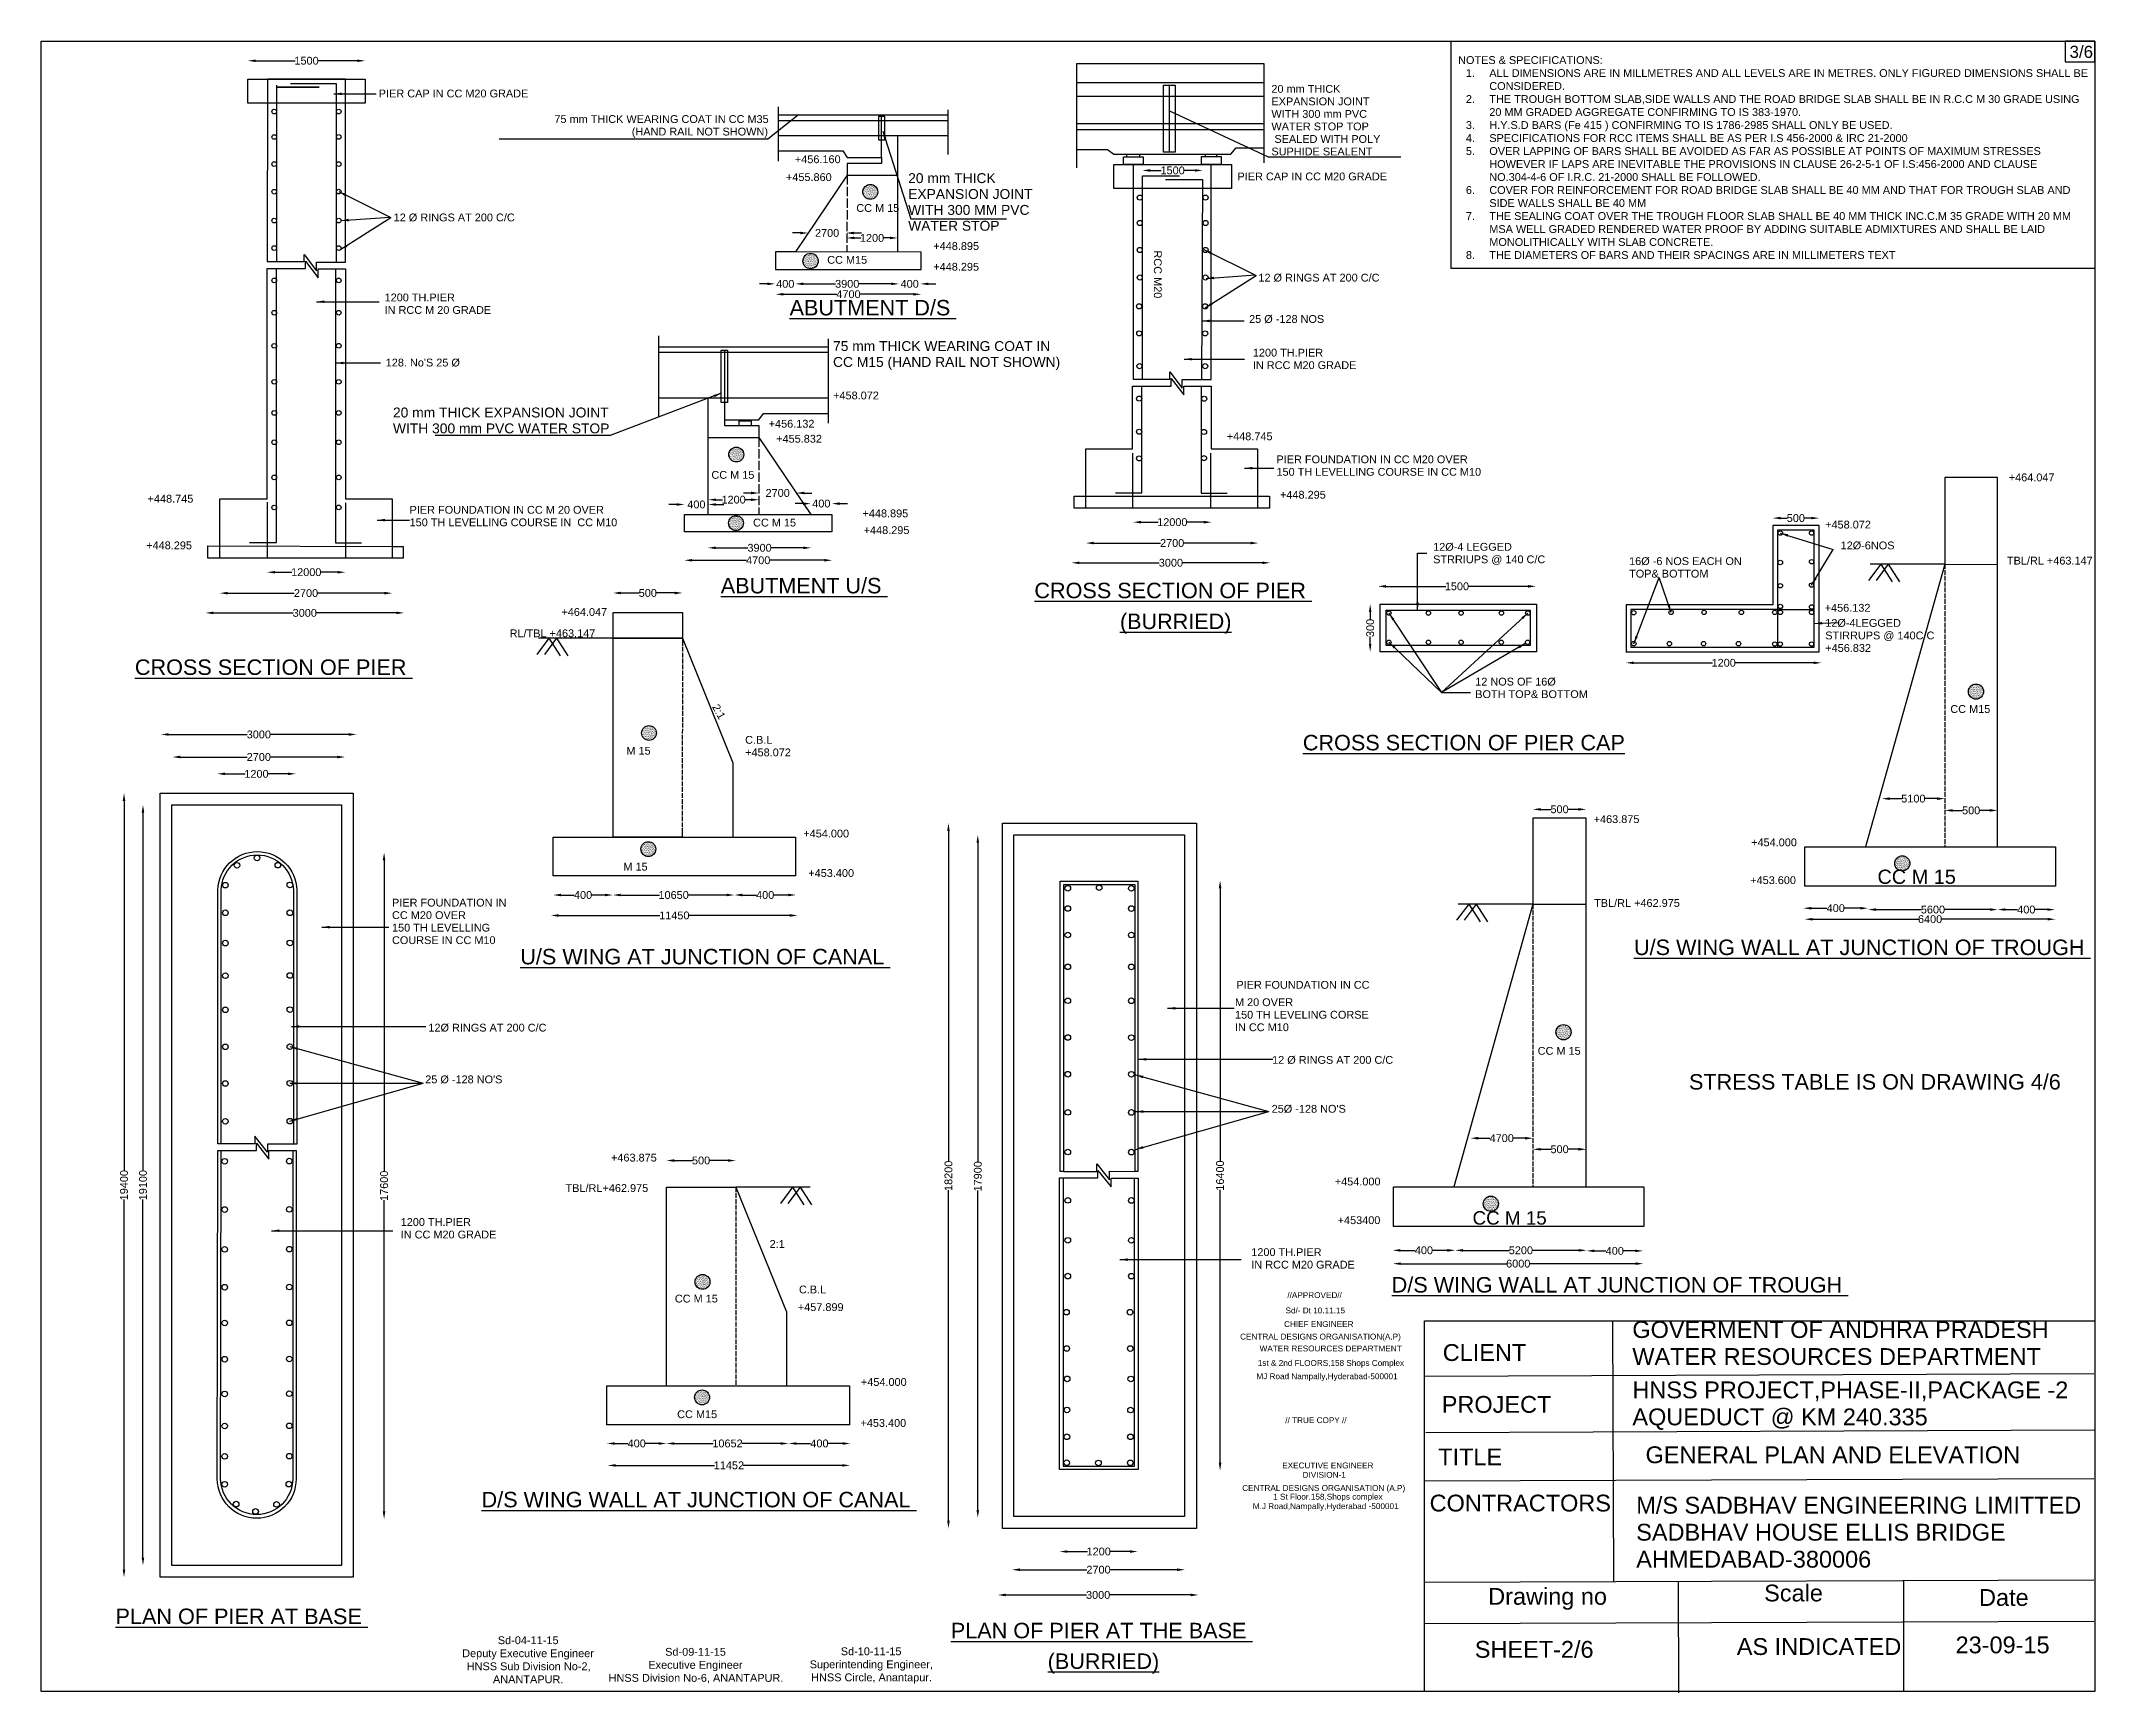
# Model space of a CAD drawing. Header units: millimetres. Extents: x 5124 to 3456618, y 2311 to 10651338.
# Drawn here: x 3430285 to 3456618, y 10630153 to 10651338 of the extents above.
import ezdxf

# ---------------------------------------------------------------- set-up
doc = ezdxf.new("R2010")
doc.units = ezdxf.units.MM
doc.header["$MEASUREMENT"] = 0
doc.linetypes.add('ACAD_ISO02W100', pattern=[15, 12, -3])
for name, color, linetype in [('DIMENSION', 7, 'Continuous'), ('DRAWING', 7, 'Continuous'), ('TEXT', 7, 'Continuous')]:
    doc.layers.add(name, color=color, linetype=linetype)
doc.styles.get("Standard").update_dxf_attribs({"font": 'arial.ttf', "height": 100})
doc.dimstyles.get("Standard").update_dxf_attribs({"dimtxt": 100, "dimasz": 100, "dimexe": 0.18, "dimexo": 0.0625, "dimgap": 0.09, "dimtad": 0, "dimdec": 0, "dimzin": 0, "dimdsep": 46, "dimtxsty": 'Standard', "dimcen": 0.09, "dimse1": 1, "dimse2": 1, "dimadec": 0, "dimazin": 0, "dimtfac": 1, "dimtdec": 0, "dimtofl": 0, "dimtmove": 0, "dimatfit": 3, "dimfxl": 0, "dimtolj": 1, "dimtzin": 0, "dimarcsym": 0})
pattern_1 = [(37.5, (0, 0), (-0.62993358, 19.26823769), [0, -15.2, 0, -17, 0, -16.25]), (7.5, (0, 0), (17.69776705, 28.22146065), [0, -8.2, 0, -13.7, 0, -5.25]), (327.5, (-12.3, 0), (31.141418618, 0.056590535), [0, -5, 0, -18, 0, -23.5]), (317.5, (-12.3, 0), (30.061266046, 8.77675565), [0, -2.5, 0, -11.8, 0, -13.5])]

msp = doc.modelspace()

# ---------------------------------------------------------------- texts
at = {"layer": 'TEXT'}
for s, height, p in [('3/6', 155.28, (3456292.3, 10651122.7)), ('PIER CAP IN CC M20 GRADE ', 100, (3434615.1, 10650615.8)), ('20 mm THICK ', 100, (3446059.4, 10650675.2)), ('WITH 300 mm PVC ', 100, (3446059.4, 10650354)), ('EXPANSION JOINT ', 100, (3446059.4, 10650514.6)), ('75 mm THICK WEARING COAT IN CC M35 ', 100, (3436866.4, 10650287.9)), ('(HAND RAIL NOT SHOWN)', 100, (3437858.6, 10650127.3)), ('WATER STOP TOP', 100, (3446059.4, 10650193.3)), ('SUPHIDE SEALENT ', 100, (3446059.4, 10649872)), (' SEALED WITH POLY', 100, (3446059.4, 10650032.7)), ('+455.860', 100, (3439835.3, 10649543.5)), ('+456.160', 100, (3439949.9, 10649772.5)), ('20 mm THICK ', 126.804, (3441402.4, 10649517)), ('PIER CAP IN CC M20 GRADE ', 100, (3445624.4, 10649551.9)), ('EXPANSION JOINT ', 126.804, (3441402.4, 10649313.3)), ('12 Ø RINGS AT 200 C/C', 100, (3434805.7, 10649026.4)), ('CC M 15', 100, (3440737.5, 10649147.3)), ('WITH 300 MM PVC ', 126.804, (3441402.4, 10649109.6)), ('WATER STOP ', 126.804, (3441402.4, 10648905.9)), ('CC M15', 100, (3440364.2, 10648482.3)), ('+448.895', 100, (3441724.6, 10648659.6)), ('+448.295', 100, (3441724.6, 10648393.6)), ('12 Ø RINGS AT 200 C/C ', 100, (3445892.8, 10648254.1)), ('1200 TH.PIER ', 100, (3434689.7, 10648000.1)), ('IN RCC M 20 GRADE', 100, (3434689.7, 10647839.5)), ('%%UABUTMENT D/S ', 198.09, (3439882.6, 10647820)), ('25 Ø -128 NOS ', 100, (3445773.6, 10647723.8)), ("128. No'S 25 Ø", 100, (3434704.2, 10647165)), ('CC M15 (HAND RAIL NOT SHOWN)', 126.804, (3440439, 10647159.2)), ('75 mm THICK WEARING COAT IN ', 126.804, (3440439, 10647362.9)), ('1200 TH.PIER ', 100, (3445821.8, 10647292.3)), ('IN RCC M20 GRADE ', 100, (3445821.8, 10647131.7)), ('+458.072', 100, (3440440, 10646742.9)), ('20 mm THICK EXPANSION JOINT ', 126.804, (3434796.9, 10646511.2)), ('+456.132', 100, (3439613.8, 10646380.5)), ('WITH 300 mm PVC WATER STOP ', 126.804, (3434796.9, 10646307.5)), ('+455.832', 100, (3439710.2, 10646187.8)), ('+448.745', 100, (3445487.1, 10646218.7)), ('PIER FOUNDATION IN CC M20 OVER ', 100, (3446124.3, 10645924)), ('CC M 15 ', 100, (3438879.6, 10645724.5)), ('150 TH LEVELLING COURSE IN CC M10', 100, (3446124.3, 10645763.4)), ('+464.047', 100, (3455513, 10645692.6)), ('+448.745', 100, (3431651, 10645418.9)), ('+448.295', 100, (3446169.7, 10645469.8)), ('150 TH LEVELLING COURSE IN  CC M10', 100, (3435010, 10645115.8)), ('PIER FOUNDATION IN CC M 20 OVER ', 100, (3435010, 10645276.4)), ('CC M 15 ', 100, (3439413.6, 10645112.7)), ('+448.895', 100, (3440816.9, 10645230.8)), ('+458.072', 100, (3453159.1, 10645086.9)), ('+448.295', 100, (3431633.6, 10644820.6)), ('+448.295', 100, (3440831.7, 10645015.9)), ('12Ø-4 LEGGED', 100, (3448133.1, 10644801.8)), ('12Ø-6NOS', 100, (3453357, 10644819.7)), ('STRRIUPS @ 140 C/C', 100, (3448133.1, 10644641.2)), ('16Ø -6 NOS EACH ON ', 100, (3450645.6, 10644618.3)), ('TBL/RL +463.147', 100, (3455489.8, 10644624.8)), ('%%UABUTMENT U/S ', 198.09, (3438999.8, 10644254.9)), ('%%UCROSS SECTION OF PIER ', 198.496, (3443020.1, 10644192.8)), ('TOP& BOTTOM', 100, (3450645.6, 10644457.7)), ('+456.132', 100, (3453152.9, 10644019.8)), ('+464.047', 100, (3436956.5, 10643966.1)), ('%%U(BURRIED)', 198.09, (3444117.6, 10643797.2)), ('12Ø-4LEGGED', 100, (3453160.2, 10643825.8)), ('RL/TBL +463.147', 100, (3436292.6, 10643692.6)), ('STIRRUPS @ 140C/C', 100, (3453160.2, 10643665.1)), ('+456.832', 100, (3453160.2, 10643504.5)), ('%%UCROSS SECTION OF PIER ', 198.496, (3431488, 10643209)), ('12 NOS OF 16Ø', 100, (3448672.8, 10643072.8)), ('BOTH TOP& BOTTOM', 100, (3448672.8, 10642912.1)), ('CC M15', 100, (3454763.7, 10642721.4)), (' M 15 ', 100, (3437750.9, 10642186.4)), ('+458.072', 100, (3439312.2, 10642165.5)), ('C.B.L', 100, (3439312.2, 10642326.2)), ('%%UCROSS SECTION OF PIER CAP', 198.496, (3446462.3, 10642241.3)), ('+454.000', 100, (3440058.1, 10641124.5)), ('+463.875', 100, (3450191.1, 10641308.9)), ('+454.000', 100, (3452210, 10641011.5)), ('M 15 ', 100, (3437751.2, 10640699.5)), ('+453.400', 100, (3440122.1, 10640618)), ('CC M 15 ', 182.3, (3453830, 10640529.3)), ('+453.600', 100, (3452198.3, 10640526.5)), ('CC M20 OVER ', 100, (3434784.9, 10640078.1)), ('PIER FOUNDATION IN ', 100, (3434784.9, 10640238.8)), ('TBL/RL +462.975', 100, (3450197, 10640233.8)), ('150 TH LEVELLING', 100, (3434784.9, 10639917.5)), ('COURSE IN CC M10', 100, (3434784.9, 10639756.9)), ('%%UU/S WING AT JUNCTION OF CANAL ', 198.496, (3436428.9, 10639497)), ('%%UU/S WING WALL AT JUNCTION OF TROUGH ', 198.496, (3450708.1, 10639616.3)), ('PIER FOUNDATION IN CC ', 100, (3445610.1, 10639184.1)), ('150 TH LEVELING CORSE ', 100, (3445592.5, 10638800.7)), ('M 20 OVER ', 100, (3445592.5, 10638961.4)), ('12Ø RINGS AT 200 C/C', 100, (3435251.3, 10638635.2)), ('IN CC M10 ', 100, (3445592.5, 10638640.1)), ('12 Ø RINGS AT 200 C/C', 100, (3446068.5, 10638221.5)), ('CC M 15', 100, (3449473.3, 10638337.3)), ("25 Ø -128 NO'S ", 100, (3435210.5, 10637971.5)), ('STRESS TABLE IS ON DRAWING 4/6', 198.09, (3451413.8, 10637891.1)), ("25Ø -128 NO'S ", 100, (3446062.7, 10637594.3)), ('+463.875', 100, (3437592.5, 10636968)), ('+454.000', 100, (3446872, 10636661.5)), ('TBL/RL+462.975', 100, (3437009.3, 10636577.5)), ('1200 TH.PIER ', 100, (3434896.2, 10636142.3)), ('+453400', 100, (3446908.8, 10636165.8)), ('CC M 15', 172.46, (3448638.6, 10636158.8)), ('IN CC M20 GRADE', 100, (3434896.2, 10635981.7)), ('2:1', 100, (3439626.2, 10635860.5)), ('1200 TH.PIER ', 100, (3445801.6, 10635756.2)), ('IN RCC M20 GRADE', 100, (3445801.6, 10635595.6)), ('%%UD/S WING WALL AT JUNCTION OF TROUGH ', 198.496, (3447601.4, 10635287.9)), ('CC M 15 ', 100, (3438410.9, 10635160.2)), ('+457.899', 100, (3439987.5, 10635050.8)), ('C.B.L', 100, (3440002.1, 10635276.9)), ('//APPROVED//', 75, (3446263.9, 10635217.4)), ('CHIEF ENGINEER', 75, (3446221.5, 10634845.7)), ('Sd/- Dt 10.11.15', 75, (3446240.4, 10635020.5)), ('GOVERMENT OF ANDHRA PRADESH', 215.576, (3450686.9, 10634705.5)), ('CENTRAL DESIGNS ORGANISATION(A.P)', 75, (3445658.2, 10634685.1)), ('CLIENT ', 215.58, (3448256.2, 10634410.4)), ('     1st & 2nd FLOORS,158 Shops Complex', 75, (3445739.6, 10634347.3)), ('   WATER RESOURCES DEPARTMENT ', 75, (3445820.9, 10634532.9)), ('WATER RESOURCES DEPARTMENT ', 215.576, (3450686.9, 10634359.2)), ('+454.000', 100, (3440796.5, 10634090.6)), ('MJ Road Nampally,Hyderabad-500001', 75, (3445866.8, 10634176.3)), ('HNSS PROJECT,PHASE-II,PACKAGE -2', 215.576, (3450687.7, 10633931.4)), ('PROJECT', 215.58, (3448243.4, 10633745.3)), ('CC M15', 100, (3438440.8, 10633677.1)), ('+453.400', 100, (3440790.6, 10633565.3)), ('// TRUE COPY //', 75, (3446237.3, 10633613.3)), ('AQUEDUCT @ KM 240.335', 215.576, (3450687.7, 10633585.1)), ('GENERAL PLAN AND ELEVATION ', 215.576, (3450856.1, 10633099.3)), ('EXECUTIVE ENGINEER', 75, (3446197.8, 10633032.7)), ('TITLE  ', 215.58, (3448197.3, 10633071.5)), ('CENTRAL DESIGNS ORGANISATION (A.P)', 75, (3445685.1, 10632743.8)), ('         DIVISION-1', 75, (3446197.8, 10632912.2)), ('%%UD/S WING WALL AT JUNCTION OF CANAL ', 198.496, (3435932.5, 10632533.3)), ('M.J Road,Nampally,Hyderabad -500001', 75, (3445820.9, 10632510.5)), ('1 St Floor.158,Shops complex', 75, (3446082.1, 10632632.1)), ('CONTRACTORS', 215.576, (3448087.6, 10632479.9)), ('M/S SADBHAV ENGINEERING LIMITTED', 215.576, (3450737, 10632452.3)), ('SADBHAV HOUSE ELLIS BRIDGE ', 215.576, (3450737, 10632106)), ('AHMEDABAD-380006', 215.576, (3450737, 10631759.7)), ('Drawing no', 215.58, (3448838.9, 10631283.4)), ('Scale ', 215.58, (3452377, 10631326.4)), ('Date ', 215.58, (3455132, 10631269.1)), ('%%UPLAN OF PIER AT BASE ', 198.496, (3431239.7, 10631036.1)), ('%%UPLAN OF PIER AT THE BASE ', 198.496, (3441949, 10630853.4)), ('%%U(BURRIED)', 198.09, (3443191, 10630461.1)), ('SHEET-2/6', 215.58, (3448667.1, 10630603.8)), ('AS INDICATED ', 215.576, (3452026.2, 10630639.5)), ('23-09-15', 215.58, (3454831.3, 10630660.9))]:
    msp.add_text(s, height=height, dxfattribs=at).set_placement(p)
for s, rotation, p in [('RCC M20', 270, (3444552.9, 10648652.2)), ('2:1', 298.86981, (3438885.3, 10642799.1))]:
    msp.add_text(s, height=100, rotation=rotation, dxfattribs=at).set_placement(p)
at = {"layer": 'TEXT', "attachment_point": 1}
for s, insert, char_height, width in [('NOTES & SPECIFICATIONS:\\P\\pi-300,l400,t400;1.^IALL DIMENSIONS ARE IN MILLMETRES AND ALL LEVELS ARE IN METRES. ONLY FIGURED DIMENSIONS SHALL BE CONSIDERED.\\P2.^ITHE TROUGH BOTTOM SLAB,SIDE WALLS AND THE ROAD BRIDGE SLAB SHALL BE IN R.C.C M 30 GRADE USING 20 MM GRADED AGGREGATE CONFIRMING TO IS 383-1970.\\P3.^IH.Y.S.D BARS (Fe 415 ) CONFIRMING TO IS 1786-2985 SHALL ONLY BE USED.\\P4.^ISPECIFICATIONS FOR RCC ITEMS SHALL BE AS PER I.S 456-2000 & IRC 21-2000\\P5.^IOVER LAPPING OF BARS SHALL BE AVOIDED AS FAR AS POSSIBLE AT POINTS OF MAXIMUM STRESSES HOWEVER IF LAPS ARE INEVITABLE THE PROVISIONS IN CLAUSE 26-2-5-1 OF I.S:456-2000 AND CLAUSE NO.304-4-6 OF I.R.C. 21-2000 SHALL BE FOLLOWED.\\P6.^ICOVER FOR REINFORCEMENT FOR ROAD BRIDGE SLAB SHALL BE 40 MM AND THAT FOR TROUGH SLAB AND SIDE WALLS SHALL BE 40 MM\\P7.^ITHE SEALING COAT OVER THE TROUGH FLOOR SLAB SHALL BE 40 MM THICK INC.C.M 35 GRADE WITH 20 MM MSA WELL GRADED RENDERED WATER PROOF BY ADDING SUITABLE ADMIXTURES AND SHALL BE LAID MONOLITHICALLY WITH SLAB CONCRETE.\\P8.^ITHE DIAMETERS OF BARS AND THEIR SPACINGS ARE IN MILLIMETERS TEXT ', (3448453, 10651144.6), 100, 8119.277), ('\\pi731.84;Sd-04-11-15\\P\\pi274.86;Deputy Executive Engineer \\P\\pi333.03;HNSS Sub Division No-2, \\P\\pi669.91;ANANTAPUR.', (3435409.3, 10630878.7), 100.265, 2230.436), ('\\pi731.84;Sd-09-11-15\\P\\pi516.36;Executive Engineer \\P\\pi6.1096;HNSS Division No-6, ANANTAPUR.', (3437554.9, 10630730), 100.265, 2230.436), ('\\A1;\\pi731.84;Sd-10-11-15\\P\\pi334.16;Superintending Engineer,\\P\\pi352.32;HNSS Circle, Anantapur.', (3439806.1, 10630736.7), 100.265, 2230.436)]:
    msp.add_mtext(s, dxfattribs=dict(at, insert=insert, char_height=char_height, width=width))

# ---------------------------------------------------------------- blocks, each defined once
blk = doc.blocks.new('*D4')
at = {"layer": 'Defpoints', "color": 0, "transparency": 16777216}
for p in [(3432937, 10651086), (3432937, 10651057), (3434440, 10651057)]:
    blk.add_point(p, dxfattribs=at)
at = {"layer": 'DIMENSION', "color": 0, "lineweight": -2, "transparency": 16777216}
for p, q in [((3433037, 10651086), (3433544, 10651086)), ((3434340, 10651086), (3433833, 10651086))]:
    blk.add_line(p, q, dxfattribs=at)
at = {"layer": 'DIMENSION', "color": 0, "transparency": 16777216}
for points in [[(3433037, 10651102), (3433037, 10651069), (3432937, 10651086)], [(3434340, 10651102), (3434340, 10651069), (3434440, 10651086)]]:
    blk.add_solid(points, dxfattribs=at)
at = {"layer": 'DIMENSION', "color": 0, "transparency": 16777216, "insert": (3433689, 10651086), "char_height": 100, "attachment_point": 5}
blk.add_mtext('\\A1;1500', dxfattribs=at)
blk = doc.blocks.new('*D5')
at = {"layer": 'Defpoints', "color": 0, "transparency": 16777216}
for p in [(3433183, 10644707), (3434186, 10644707), (3434186, 10644526)]:
    blk.add_point(p, dxfattribs=at)
at = {"layer": 'DIMENSION', "color": 0, "lineweight": -2, "transparency": 16777216}
for p, q in [((3433283, 10644526), (3433501, 10644526)), ((3434086, 10644526), (3433868, 10644526))]:
    blk.add_line(p, q, dxfattribs=at)
at = {"layer": 'DIMENSION', "color": 0, "transparency": 16777216}
for points in [[(3433283, 10644542), (3433283, 10644509), (3433183, 10644526)], [(3434086, 10644542), (3434086, 10644509), (3434186, 10644526)]]:
    blk.add_solid(points, dxfattribs=at)
at = {"layer": 'DIMENSION', "color": 0, "transparency": 16777216, "insert": (3433685, 10644526), "char_height": 100, "attachment_point": 5}
blk.add_mtext('\\A1;12000', dxfattribs=at)
blk = doc.blocks.new('*D6')
at = {"layer": 'Defpoints', "color": 0, "transparency": 16777216}
for p in [(3432576, 10644258), (3432576, 10644247), (3434788, 10644247)]:
    blk.add_point(p, dxfattribs=at)
at = {"layer": 'DIMENSION', "color": 0, "lineweight": -2, "transparency": 16777216}
for p, q in [((3432676, 10644258), (3433532, 10644258)), ((3434688, 10644258), (3433832, 10644258))]:
    blk.add_line(p, q, dxfattribs=at)
at = {"layer": 'DIMENSION', "color": 0, "transparency": 16777216}
for points in [[(3432676, 10644274), (3432676, 10644241), (3432576, 10644258)], [(3434688, 10644274), (3434688, 10644241), (3434788, 10644258)]]:
    blk.add_solid(points, dxfattribs=at)
at = {"layer": 'DIMENSION', "color": 0, "transparency": 16777216, "insert": (3433682, 10644258), "char_height": 100, "attachment_point": 5}
blk.add_mtext('\\A1;2700', dxfattribs=at)
blk = doc.blocks.new('*D7')
at = {"layer": 'Defpoints', "color": 0, "transparency": 16777216}
for p in [(3432393, 10644004), (3432393, 10644001), (3434939, 10644001)]:
    blk.add_point(p, dxfattribs=at)
at = {"layer": 'DIMENSION', "color": 0, "lineweight": -2, "transparency": 16777216}
for p, q in [((3432493, 10644004), (3433517, 10644004)), ((3434839, 10644004), (3433815, 10644004))]:
    blk.add_line(p, q, dxfattribs=at)
at = {"layer": 'DIMENSION', "color": 0, "transparency": 16777216}
for points in [[(3432493, 10644021), (3432493, 10643988), (3432393, 10644004)], [(3434839, 10644021), (3434839, 10643988), (3434939, 10644004)]]:
    blk.add_solid(points, dxfattribs=at)
at = {"layer": 'DIMENSION', "color": 0, "transparency": 16777216, "insert": (3433666, 10644004), "char_height": 100, "attachment_point": 5}
blk.add_mtext('\\A1;3000', dxfattribs=at)
blk = doc.blocks.new('*D8')
at = {"layer": 'Defpoints', "color": 0, "transparency": 16777216}
for p in [(3440611, 10648807), (3441268, 10648813), (3441268, 10648807)]:
    blk.add_point(p, dxfattribs=at)
at = {"layer": 'DIMENSION', "color": 0, "lineweight": -2, "transparency": 16777216}
for p, q in [((3440711, 10648813), (3440795, 10648813)), ((3441168, 10648813), (3441084, 10648813))]:
    blk.add_line(p, q, dxfattribs=at)
at = {"layer": 'DIMENSION', "color": 0, "transparency": 16777216}
for points in [[(3440711, 10648830), (3440711, 10648797), (3440611, 10648813)], [(3441168, 10648830), (3441168, 10648797), (3441268, 10648813)]]:
    blk.add_solid(points, dxfattribs=at)
at = {"layer": 'DIMENSION', "color": 0, "transparency": 16777216, "insert": (3440939, 10648813), "char_height": 100, "attachment_point": 5}
blk.add_mtext('\\A1;1200', dxfattribs=at)
blk = doc.blocks.new('*D9')
at = {"layer": 'Defpoints', "color": 0, "transparency": 16777216}
for p in [(3440120, 10648877), (3440120, 10648874), (3440606, 10648874)]:
    blk.add_point(p, dxfattribs=at)
at = {"layer": 'DIMENSION', "color": 0, "lineweight": -2, "transparency": 16777216}
for p, q in [((3440020, 10648877), (3439920, 10648877)), ((3440706, 10648877), (3440806, 10648877))]:
    blk.add_line(p, q, dxfattribs=at)
at = {"layer": 'DIMENSION', "color": 0, "transparency": 16777216}
for points in [[(3440020, 10648893), (3440020, 10648860), (3440120, 10648877)], [(3440706, 10648893), (3440706, 10648860), (3440606, 10648877)]]:
    blk.add_solid(points, dxfattribs=at)
at = {"layer": 'DIMENSION', "color": 0, "transparency": 16777216, "insert": (3440363, 10648877), "char_height": 100, "attachment_point": 5}
blk.add_mtext('\\A1;2700', dxfattribs=at)
blk = doc.blocks.new('*D10')
at = {"layer": 'Defpoints', "color": 0, "transparency": 16777216}
for p in [(3439697, 10648214), (3439957, 10648224), (3439957, 10648214)]:
    blk.add_point(p, dxfattribs=at)
at = {"layer": 'DIMENSION', "color": 0, "lineweight": -2, "transparency": 16777216}
for p, q in [((3439597, 10648224), (3439497, 10648224)), ((3440057, 10648224), (3440157, 10648224))]:
    blk.add_line(p, q, dxfattribs=at)
at = {"layer": 'DIMENSION', "color": 0, "transparency": 16777216}
for points in [[(3439597, 10648241), (3439597, 10648208), (3439697, 10648224)], [(3440057, 10648241), (3440057, 10648208), (3439957, 10648224)]]:
    blk.add_solid(points, dxfattribs=at)
at = {"layer": 'DIMENSION', "color": 0, "transparency": 16777216, "insert": (3439827, 10648224), "char_height": 100, "attachment_point": 5}
blk.add_mtext('\\A1;400', dxfattribs=at)
blk = doc.blocks.new('*D11')
at = {"layer": 'Defpoints', "color": 0, "transparency": 16777216}
for p in [(3439957, 10648214), (3441285, 10648224), (3441285, 10648214)]:
    blk.add_point(p, dxfattribs=at)
at = {"layer": 'DIMENSION', "color": 0, "lineweight": -2, "transparency": 16777216}
for p, q in [((3440057, 10648224), (3440472, 10648224)), ((3441185, 10648224), (3440770, 10648224))]:
    blk.add_line(p, q, dxfattribs=at)
at = {"layer": 'DIMENSION', "color": 0, "transparency": 16777216}
for points in [[(3440057, 10648241), (3440057, 10648208), (3439957, 10648224)], [(3441185, 10648241), (3441185, 10648208), (3441285, 10648224)]]:
    blk.add_solid(points, dxfattribs=at)
at = {"layer": 'DIMENSION', "color": 0, "transparency": 16777216, "insert": (3440621, 10648224), "char_height": 100, "attachment_point": 5}
blk.add_mtext('\\A1;3900', dxfattribs=at)
blk = doc.blocks.new('*D12')
at = {"layer": 'Defpoints', "color": 0, "transparency": 16777216}
for p in [(3441285, 10648224), (3441559, 10648224), (3441559, 10648224)]:
    blk.add_point(p, dxfattribs=at)
at = {"layer": 'DIMENSION', "color": 0, "lineweight": -2, "transparency": 16777216}
for p, q in [((3441185, 10648224), (3441085, 10648224)), ((3441659, 10648224), (3441759, 10648224))]:
    blk.add_line(p, q, dxfattribs=at)
at = {"layer": 'DIMENSION', "color": 0, "transparency": 16777216}
for points in [[(3441185, 10648241), (3441185, 10648208), (3441285, 10648224)], [(3441659, 10648241), (3441659, 10648208), (3441559, 10648224)]]:
    blk.add_solid(points, dxfattribs=at)
at = {"layer": 'DIMENSION', "color": 0, "transparency": 16777216, "insert": (3441422, 10648224), "char_height": 100, "attachment_point": 5}
blk.add_mtext('\\A1;400', dxfattribs=at)
blk = doc.blocks.new('*D13')
at = {"layer": 'Defpoints', "color": 0, "transparency": 16777216}
for p in [(3438535, 10645268), (3438840, 10645395), (3438840, 10645268)]:
    blk.add_point(p, dxfattribs=at)
at = {"layer": 'DIMENSION', "color": 0, "lineweight": -2, "transparency": 16777216}
for p, q in [((3438435, 10645395), (3438335, 10645395)), ((3438940, 10645395), (3439040, 10645395))]:
    blk.add_line(p, q, dxfattribs=at)
at = {"layer": 'DIMENSION', "color": 0, "transparency": 16777216}
for points in [[(3438435, 10645411), (3438435, 10645378), (3438535, 10645395)], [(3438940, 10645411), (3438940, 10645378), (3438840, 10645395)]]:
    blk.add_solid(points, dxfattribs=at)
at = {"layer": 'DIMENSION', "color": 0, "transparency": 16777216, "insert": (3438687, 10645395), "char_height": 100, "attachment_point": 5}
blk.add_mtext('\\A1;400', dxfattribs=at)
blk = doc.blocks.new('*D14')
at = {"layer": 'Defpoints', "color": 0, "transparency": 16777216}
for p in [(3438840, 10645456), (3439489, 10645456), (3439489, 10645456)]:
    blk.add_point(p, dxfattribs=at)
at = {"layer": 'DIMENSION', "color": 0, "lineweight": -2, "transparency": 16777216}
for p, q in [((3438940, 10645456), (3439020, 10645456)), ((3439389, 10645456), (3439309, 10645456))]:
    blk.add_line(p, q, dxfattribs=at)
at = {"layer": 'DIMENSION', "color": 0, "transparency": 16777216}
for points in [[(3438940, 10645472), (3438940, 10645439), (3438840, 10645456)], [(3439389, 10645472), (3439389, 10645439), (3439489, 10645456)]]:
    blk.add_solid(points, dxfattribs=at)
at = {"layer": 'DIMENSION', "color": 0, "transparency": 16777216, "insert": (3439164, 10645456), "char_height": 100, "attachment_point": 5}
blk.add_mtext('\\A1;1200', dxfattribs=at)
blk = doc.blocks.new('*D15')
at = {"layer": 'Defpoints', "color": 0, "transparency": 16777216}
for p in [(3439489, 10645523), (3439969, 10645542), (3439969, 10645542)]:
    blk.add_point(p, dxfattribs=at)
at = {"layer": 'DIMENSION', "color": 0, "lineweight": -2, "transparency": 16777216}
for p, q in [((3439389, 10645542), (3439289, 10645542)), ((3440069, 10645542), (3440169, 10645542))]:
    blk.add_line(p, q, dxfattribs=at)
at = {"layer": 'DIMENSION', "color": 0, "transparency": 16777216}
for points in [[(3439389, 10645559), (3439389, 10645525), (3439489, 10645542)], [(3440069, 10645559), (3440069, 10645525), (3439969, 10645542)]]:
    blk.add_solid(points, dxfattribs=at)
at = {"layer": 'DIMENSION', "color": 0, "transparency": 16777216, "insert": (3439729, 10645542), "char_height": 100, "attachment_point": 5}
blk.add_mtext('\\A1;2700', dxfattribs=at)
blk = doc.blocks.new('*D16')
at = {"layer": 'Defpoints', "color": 0, "transparency": 16777216}
for p in [(3440154, 10645268), (3440424, 10645406), (3440424, 10645268)]:
    blk.add_point(p, dxfattribs=at)
at = {"layer": 'DIMENSION', "color": 0, "lineweight": -2, "transparency": 16777216}
for p, q in [((3440054, 10645406), (3439954, 10645406)), ((3440524, 10645406), (3440624, 10645406))]:
    blk.add_line(p, q, dxfattribs=at)
at = {"layer": 'DIMENSION', "color": 0, "transparency": 16777216}
for points in [[(3440054, 10645422), (3440054, 10645389), (3440154, 10645406)], [(3440524, 10645422), (3440524, 10645389), (3440424, 10645406)]]:
    blk.add_solid(points, dxfattribs=at)
at = {"layer": 'DIMENSION', "color": 0, "transparency": 16777216, "insert": (3440289, 10645406), "char_height": 100, "attachment_point": 5}
blk.add_mtext('\\A1;400', dxfattribs=at)
blk = doc.blocks.new('*D17')
at = {"layer": 'Defpoints', "color": 0, "transparency": 16777216}
for p in [(3438835, 10644847), (3438835, 10644839), (3440158, 10644847)]:
    blk.add_point(p, dxfattribs=at)
at = {"layer": 'DIMENSION', "color": 0, "lineweight": -2, "transparency": 16777216}
for p, q in [((3438935, 10644839), (3439348, 10644839)), ((3440058, 10644839), (3439646, 10644839))]:
    blk.add_line(p, q, dxfattribs=at)
at = {"layer": 'DIMENSION', "color": 0, "transparency": 16777216}
for points in [[(3438935, 10644855), (3438935, 10644822), (3438835, 10644839)], [(3440058, 10644855), (3440058, 10644822), (3440158, 10644839)]]:
    blk.add_solid(points, dxfattribs=at)
at = {"layer": 'DIMENSION', "color": 0, "transparency": 16777216, "insert": (3439497, 10644839), "char_height": 100, "attachment_point": 5}
blk.add_mtext('\\A1;3900', dxfattribs=at)
blk = doc.blocks.new('*D18')
at = {"layer": 'Defpoints', "color": 0, "transparency": 16777216}
for p in [(3438532, 10644679), (3438532, 10644679), (3440428, 10644679)]:
    blk.add_point(p, dxfattribs=at)
at = {"layer": 'DIMENSION', "color": 0, "lineweight": -2, "transparency": 16777216}
for p, q in [((3438632, 10644679), (3439329, 10644679)), ((3440328, 10644679), (3439631, 10644679))]:
    blk.add_line(p, q, dxfattribs=at)
at = {"layer": 'DIMENSION', "color": 0, "transparency": 16777216}
for points in [[(3438632, 10644696), (3438632, 10644663), (3438532, 10644679)], [(3440328, 10644696), (3440328, 10644663), (3440428, 10644679)]]:
    blk.add_solid(points, dxfattribs=at)
at = {"layer": 'DIMENSION', "color": 0, "transparency": 16777216, "insert": (3439480, 10644679), "char_height": 100, "attachment_point": 5}
blk.add_mtext('\\A1;4700', dxfattribs=at)
blk = doc.blocks.new('*D19')
at = {"layer": 'Defpoints', "color": 0, "transparency": 16777216}
for p in [(3438510, 10644260), (3437618, 10644010), (3438510, 10644010)]:
    blk.add_point(p, dxfattribs=at)
at = {"layer": 'DIMENSION', "color": 0, "lineweight": -2, "transparency": 16777216}
for p, q in [((3437718, 10644260), (3437953, 10644260)), ((3438410, 10644260), (3438174, 10644260))]:
    blk.add_line(p, q, dxfattribs=at)
at = {"layer": 'DIMENSION', "color": 0, "transparency": 16777216}
for points in [[(3437718, 10644276), (3437718, 10644243), (3437618, 10644260)], [(3438410, 10644276), (3438410, 10644243), (3438510, 10644260)]]:
    blk.add_solid(points, dxfattribs=at)
at = {"layer": 'DIMENSION', "color": 0, "transparency": 16777216, "insert": (3438064, 10644260), "char_height": 100, "attachment_point": 5}
blk.add_mtext('\\A1;500', dxfattribs=at)
blk = doc.blocks.new('*D20')
at = {"layer": 'Defpoints', "color": 0, "transparency": 16777216}
for p in [(3445178, 10649679), (3444407, 10649609), (3445178, 10649564)]:
    blk.add_point(p, dxfattribs=at)
at = {"layer": 'DIMENSION', "color": 0, "lineweight": -2, "transparency": 16777216}
for p, q in [((3444507, 10649679), (3444648, 10649679)), ((3445078, 10649679), (3444937, 10649679))]:
    blk.add_line(p, q, dxfattribs=at)
at = {"layer": 'DIMENSION', "color": 0, "transparency": 16777216}
for points in [[(3444507, 10649696), (3444507, 10649662), (3444407, 10649679)], [(3445078, 10649696), (3445078, 10649662), (3445178, 10649679)]]:
    blk.add_solid(points, dxfattribs=at)
at = {"layer": 'DIMENSION', "color": 0, "transparency": 16777216, "insert": (3444793, 10649679), "char_height": 100, "attachment_point": 5}
blk.add_mtext('\\A1;1500', dxfattribs=at)
blk = doc.blocks.new('*D23')
at = {"layer": 'Defpoints', "color": 0, "transparency": 16777216}
for p in [(3444288, 10645349), (3445291, 10645349), (3445291, 10645168)]:
    blk.add_point(p, dxfattribs=at)
at = {"layer": 'DIMENSION', "color": 0, "lineweight": -2, "transparency": 16777216}
for p, q in [((3444388, 10645168), (3444606, 10645168)), ((3445191, 10645168), (3444973, 10645168))]:
    blk.add_line(p, q, dxfattribs=at)
at = {"layer": 'DIMENSION', "color": 0, "transparency": 16777216}
for points in [[(3444388, 10645185), (3444388, 10645151), (3444288, 10645168)], [(3445191, 10645185), (3445191, 10645151), (3445291, 10645168)]]:
    blk.add_solid(points, dxfattribs=at)
at = {"layer": 'DIMENSION', "color": 0, "transparency": 16777216, "insert": (3444789, 10645168), "char_height": 100, "attachment_point": 5}
blk.add_mtext('\\A1;12000', dxfattribs=at)
blk = doc.blocks.new('*D21')
at = {"layer": 'Defpoints', "color": 0, "transparency": 16777216}
for p in [(3443681, 10644900), (3443681, 10644890), (3445893, 10644890)]:
    blk.add_point(p, dxfattribs=at)
at = {"layer": 'DIMENSION', "color": 0, "lineweight": -2, "transparency": 16777216}
for p, q in [((3443781, 10644900), (3444637, 10644900)), ((3445793, 10644900), (3444937, 10644900))]:
    blk.add_line(p, q, dxfattribs=at)
at = {"layer": 'DIMENSION', "color": 0, "transparency": 16777216}
for points in [[(3443781, 10644917), (3443781, 10644884), (3443681, 10644900)], [(3445793, 10644917), (3445793, 10644884), (3445893, 10644900)]]:
    blk.add_solid(points, dxfattribs=at)
at = {"layer": 'DIMENSION', "color": 0, "transparency": 16777216, "insert": (3444787, 10644900), "char_height": 100, "attachment_point": 5}
blk.add_mtext('\\A1;2700', dxfattribs=at)
blk = doc.blocks.new('*D22')
at = {"layer": 'Defpoints', "color": 0, "transparency": 16777216}
for p in [(3443498, 10644647), (3443498, 10644643), (3446044, 10644643)]:
    blk.add_point(p, dxfattribs=at)
at = {"layer": 'DIMENSION', "color": 0, "lineweight": -2, "transparency": 16777216}
for p, q in [((3443598, 10644647), (3444622, 10644647)), ((3445944, 10644647), (3444920, 10644647))]:
    blk.add_line(p, q, dxfattribs=at)
at = {"layer": 'DIMENSION', "color": 0, "transparency": 16777216}
for points in [[(3443598, 10644663), (3443598, 10644630), (3443498, 10644647)], [(3445944, 10644663), (3445944, 10644630), (3446044, 10644647)]]:
    blk.add_solid(points, dxfattribs=at)
at = {"layer": 'DIMENSION', "color": 0, "transparency": 16777216, "insert": (3444771, 10644647), "char_height": 100, "attachment_point": 5}
blk.add_mtext('\\A1;3000', dxfattribs=at)
blk = doc.blocks.new('*D24')
at = {"layer": 'Defpoints', "color": 0, "transparency": 16777216}
for p in [(3447427, 10644332), (3449450, 10644345), (3449450, 10644332)]:
    blk.add_point(p, dxfattribs=at)
at = {"layer": 'DIMENSION', "color": 0, "lineweight": -2, "transparency": 16777216}
for p, q in [((3447527, 10644345), (3448294, 10644345)), ((3449350, 10644345), (3448583, 10644345))]:
    blk.add_line(p, q, dxfattribs=at)
at = {"layer": 'DIMENSION', "color": 0, "transparency": 16777216}
for points in [[(3447527, 10644362), (3447527, 10644328), (3447427, 10644345)], [(3449350, 10644362), (3449350, 10644328), (3449450, 10644345)]]:
    blk.add_solid(points, dxfattribs=at)
at = {"layer": 'DIMENSION', "color": 0, "transparency": 16777216, "insert": (3448438, 10644345), "char_height": 100, "attachment_point": 5}
blk.add_mtext('\\A1;1500', dxfattribs=at)
blk = doc.blocks.new('*D25')
at = {"layer": 'Defpoints', "color": 0, "transparency": 16777216}
for p in [(3447452, 10644116), (3447326, 10643506), (3447452, 10643506)]:
    blk.add_point(p, dxfattribs=at)
at = {"layer": 'DIMENSION', "color": 0, "lineweight": -2, "transparency": 16777216}
for p, q in [((3447326, 10644016), (3447326, 10643921)), ((3447326, 10643606), (3447326, 10643700))]:
    blk.add_line(p, q, dxfattribs=at)
at = {"layer": 'DIMENSION', "color": 0, "transparency": 16777216}
for points in [[(3447309, 10644016), (3447342, 10644016), (3447326, 10644116)], [(3447309, 10643606), (3447342, 10643606), (3447326, 10643506)]]:
    blk.add_solid(points, dxfattribs=at)
at = {"layer": 'DIMENSION', "color": 0, "transparency": 16777216, "insert": (3447326, 10643811), "char_height": 100, "attachment_point": 5, "rotation": 90}
blk.add_mtext('\\A1;300', dxfattribs=at)
blk = doc.blocks.new('*D26')
at = {"layer": 'Defpoints', "color": 0, "transparency": 16777216}
for p in [(3450606, 10643340), (3453110, 10643364), (3453110, 10643340)]:
    blk.add_point(p, dxfattribs=at)
at = {"layer": 'DIMENSION', "color": 0, "lineweight": -2, "transparency": 16777216}
for p, q in [((3450706, 10643364), (3451713, 10643364)), ((3453010, 10643364), (3452002, 10643364))]:
    blk.add_line(p, q, dxfattribs=at)
at = {"layer": 'DIMENSION', "color": 0, "transparency": 16777216}
for points in [[(3450706, 10643381), (3450706, 10643347), (3450606, 10643364)], [(3453010, 10643381), (3453010, 10643347), (3453110, 10643364)]]:
    blk.add_solid(points, dxfattribs=at)
at = {"layer": 'DIMENSION', "color": 0, "transparency": 16777216, "insert": (3451858, 10643364), "char_height": 100, "attachment_point": 5}
blk.add_mtext('\\A1;1200', dxfattribs=at)
blk = doc.blocks.new('*D27')
at = {"layer": 'Defpoints', "color": 0, "transparency": 16777216}
for p in [(3452880, 10640199), (3453709, 10640217), (3453709, 10640199)]:
    blk.add_point(p, dxfattribs=at)
at = {"layer": 'DIMENSION', "color": 0, "lineweight": -2, "transparency": 16777216}
for p, q in [((3452980, 10640217), (3453182, 10640217)), ((3453609, 10640217), (3453407, 10640217))]:
    blk.add_line(p, q, dxfattribs=at)
at = {"layer": 'DIMENSION', "color": 0, "transparency": 16777216}
for points in [[(3452980, 10640233), (3452980, 10640200), (3452880, 10640217)], [(3453609, 10640233), (3453609, 10640200), (3453709, 10640217)]]:
    blk.add_solid(points, dxfattribs=at)
at = {"layer": 'DIMENSION', "color": 0, "transparency": 16777216, "insert": (3453295, 10640217), "char_height": 100, "attachment_point": 5}
blk.add_mtext('\\A1;400', dxfattribs=at)
blk = doc.blocks.new('*D28')
at = {"layer": 'Defpoints', "color": 0, "transparency": 16777216}
for p in [(3453709, 10640217), (3455372, 10640217), (3455372, 10640199)]:
    blk.add_point(p, dxfattribs=at)
at = {"layer": 'DIMENSION', "color": 0, "lineweight": -2, "transparency": 16777216}
for p, q in [((3453809, 10640199), (3454392, 10640199)), ((3455272, 10640199), (3454690, 10640199))]:
    blk.add_line(p, q, dxfattribs=at)
at = {"layer": 'DIMENSION', "color": 0, "transparency": 16777216}
for points in [[(3453809, 10640216), (3453809, 10640183), (3453709, 10640199)], [(3455272, 10640216), (3455272, 10640183), (3455372, 10640199)]]:
    blk.add_solid(points, dxfattribs=at)
at = {"layer": 'DIMENSION', "color": 0, "transparency": 16777216, "insert": (3454541, 10640199), "char_height": 100, "attachment_point": 5}
blk.add_mtext('\\A1;5600', dxfattribs=at)
blk = doc.blocks.new('*D29')
at = {"layer": 'Defpoints', "color": 0, "transparency": 16777216}
for p in [(3455370, 10640200), (3456106, 10640200), (3456106, 10640199)]:
    blk.add_point(p, dxfattribs=at)
at = {"layer": 'DIMENSION', "color": 0, "lineweight": -2, "transparency": 16777216}
for p, q in [((3455470, 10640199), (3455626, 10640199)), ((3456006, 10640199), (3455850, 10640199))]:
    blk.add_line(p, q, dxfattribs=at)
at = {"layer": 'DIMENSION', "color": 0, "transparency": 16777216}
for points in [[(3455470, 10640216), (3455470, 10640183), (3455370, 10640199)], [(3456006, 10640216), (3456006, 10640183), (3456106, 10640199)]]:
    blk.add_solid(points, dxfattribs=at)
at = {"layer": 'DIMENSION', "color": 0, "transparency": 16777216, "insert": (3455738, 10640199), "char_height": 100, "attachment_point": 5}
blk.add_mtext('\\A1;400', dxfattribs=at)
blk = doc.blocks.new('*D30')
at = {"layer": 'Defpoints', "color": 0, "transparency": 16777216}
for p in [(3436851, 10640633), (3437616, 10640633), (3437616, 10640386)]:
    blk.add_point(p, dxfattribs=at)
at = {"layer": 'DIMENSION', "color": 0, "lineweight": -2, "transparency": 16777216}
for p, q in [((3436951, 10640386), (3437121, 10640386)), ((3437516, 10640386), (3437346, 10640386))]:
    blk.add_line(p, q, dxfattribs=at)
at = {"layer": 'DIMENSION', "color": 0, "transparency": 16777216}
for points in [[(3436951, 10640403), (3436951, 10640370), (3436851, 10640386)], [(3437516, 10640403), (3437516, 10640370), (3437616, 10640386)]]:
    blk.add_solid(points, dxfattribs=at)
at = {"layer": 'DIMENSION', "color": 0, "transparency": 16777216, "insert": (3437234, 10640386), "char_height": 100, "attachment_point": 5}
blk.add_mtext('\\A1;400', dxfattribs=at)
blk = doc.blocks.new('*D31')
at = {"layer": 'Defpoints', "color": 0, "transparency": 16777216}
for p in [(3437616, 10640386), (3439174, 10640386), (3439174, 10640386)]:
    blk.add_point(p, dxfattribs=at)
at = {"layer": 'DIMENSION', "color": 0, "lineweight": -2, "transparency": 16777216}
for p, q in [((3437716, 10640386), (3438212, 10640386)), ((3439074, 10640386), (3438578, 10640386))]:
    blk.add_line(p, q, dxfattribs=at)
at = {"layer": 'DIMENSION', "color": 0, "transparency": 16777216}
for points in [[(3437716, 10640403), (3437716, 10640370), (3437616, 10640386)], [(3439074, 10640403), (3439074, 10640370), (3439174, 10640386)]]:
    blk.add_solid(points, dxfattribs=at)
at = {"layer": 'DIMENSION', "color": 0, "transparency": 16777216, "insert": (3438395, 10640386), "char_height": 100, "attachment_point": 5}
blk.add_mtext('\\A1;10650', dxfattribs=at)
blk = doc.blocks.new('*D32')
at = {"layer": 'Defpoints', "color": 0, "transparency": 16777216}
for p in [(3439174, 10640386), (3439964, 10640386), (3439964, 10640386)]:
    blk.add_point(p, dxfattribs=at)
at = {"layer": 'DIMENSION', "color": 0, "lineweight": -2, "transparency": 16777216}
for p, q in [((3439274, 10640386), (3439457, 10640386)), ((3439864, 10640386), (3439681, 10640386))]:
    blk.add_line(p, q, dxfattribs=at)
at = {"layer": 'DIMENSION', "color": 0, "transparency": 16777216}
for points in [[(3439274, 10640403), (3439274, 10640370), (3439174, 10640386)], [(3439864, 10640403), (3439864, 10640370), (3439964, 10640386)]]:
    blk.add_solid(points, dxfattribs=at)
at = {"layer": 'DIMENSION', "color": 0, "transparency": 16777216, "insert": (3439569, 10640386), "char_height": 100, "attachment_point": 5}
blk.add_mtext('\\A1;400', dxfattribs=at)
blk = doc.blocks.new('*D33')
at = {"layer": 'Defpoints', "color": 0, "transparency": 16777216}
for p in [(3436822, 10640124), (3436822, 10640121), (3439985, 10640121)]:
    blk.add_point(p, dxfattribs=at)
at = {"layer": 'DIMENSION', "color": 0, "lineweight": -2, "transparency": 16777216}
for p, q in [((3436922, 10640124), (3438220, 10640124)), ((3439885, 10640124), (3438587, 10640124))]:
    blk.add_line(p, q, dxfattribs=at)
at = {"layer": 'DIMENSION', "color": 0, "transparency": 16777216}
for points in [[(3436922, 10640141), (3436922, 10640107), (3436822, 10640124)], [(3439885, 10640141), (3439885, 10640107), (3439985, 10640124)]]:
    blk.add_solid(points, dxfattribs=at)
at = {"layer": 'DIMENSION', "color": 0, "transparency": 16777216, "insert": (3438404, 10640124), "char_height": 100, "attachment_point": 5}
blk.add_mtext('\\A1;11450', dxfattribs=at)
blk = doc.blocks.new('*D34')
at = {"layer": 'Defpoints', "color": 0, "transparency": 16777216}
for p in [(3431823, 10642445), (3434331, 10642445), (3434331, 10642445)]:
    blk.add_point(p, dxfattribs=at)
at = {"layer": 'DIMENSION', "color": 0, "lineweight": -2, "transparency": 16777216}
for p, q in [((3431923, 10642445), (3432928, 10642445)), ((3434231, 10642445), (3433226, 10642445))]:
    blk.add_line(p, q, dxfattribs=at)
at = {"layer": 'DIMENSION', "color": 0, "transparency": 16777216}
for points in [[(3431923, 10642462), (3431923, 10642429), (3431823, 10642445)], [(3434231, 10642462), (3434231, 10642429), (3434331, 10642445)]]:
    blk.add_solid(points, dxfattribs=at)
at = {"layer": 'DIMENSION', "color": 0, "transparency": 16777216, "insert": (3433077, 10642445), "char_height": 100, "attachment_point": 5}
blk.add_mtext('\\A1;3000', dxfattribs=at)
blk = doc.blocks.new('*D35')
at = {"layer": 'Defpoints', "color": 0, "transparency": 16777216}
for p in [(3431970, 10642171), (3434183, 10642171), (3434183, 10642156)]:
    blk.add_point(p, dxfattribs=at)
at = {"layer": 'DIMENSION', "color": 0, "lineweight": -2, "transparency": 16777216}
for p, q in [((3432070, 10642156), (3432927, 10642156)), ((3434083, 10642156), (3433227, 10642156))]:
    blk.add_line(p, q, dxfattribs=at)
at = {"layer": 'DIMENSION', "color": 0, "transparency": 16777216}
for points in [[(3432070, 10642173), (3432070, 10642139), (3431970, 10642156)], [(3434083, 10642173), (3434083, 10642139), (3434183, 10642156)]]:
    blk.add_solid(points, dxfattribs=at)
at = {"layer": 'DIMENSION', "color": 0, "transparency": 16777216, "insert": (3433077, 10642156), "char_height": 100, "attachment_point": 5}
blk.add_mtext('\\A1;2700', dxfattribs=at)
blk = doc.blocks.new('*D36')
at = {"layer": 'Defpoints', "color": 0, "transparency": 16777216}
for p in [(3432545, 10641940), (3433550, 10641940), (3433550, 10641940)]:
    blk.add_point(p, dxfattribs=at)
at = {"layer": 'DIMENSION', "color": 0, "lineweight": -2, "transparency": 16777216}
for p, q in [((3432645, 10641940), (3432903, 10641940)), ((3433450, 10641940), (3433192, 10641940))]:
    blk.add_line(p, q, dxfattribs=at)
at = {"layer": 'DIMENSION', "color": 0, "transparency": 16777216}
for points in [[(3432645, 10641957), (3432645, 10641924), (3432545, 10641940)], [(3433450, 10641957), (3433450, 10641924), (3433550, 10641940)]]:
    blk.add_solid(points, dxfattribs=at)
at = {"layer": 'DIMENSION', "color": 0, "transparency": 16777216, "insert": (3433047, 10641940), "char_height": 100, "attachment_point": 5}
blk.add_mtext('\\A1;1200', dxfattribs=at)
blk = doc.blocks.new('*D37')
at = {"layer": 'Defpoints', "color": 0, "transparency": 16777216}
for p in [(3431961, 10641542), (3431592, 10631789), (3431961, 10631789)]:
    blk.add_point(p, dxfattribs=at)
at = {"layer": 'DIMENSION', "color": 0, "lineweight": -2, "transparency": 16777216}
for p, q in [((3431592, 10641442), (3431592, 10636849)), ((3431592, 10631889), (3431592, 10636482))]:
    blk.add_line(p, q, dxfattribs=at)
at = {"layer": 'DIMENSION', "color": 0, "transparency": 16777216}
for points in [[(3431575, 10641442), (3431608, 10641442), (3431592, 10641542)], [(3431575, 10631889), (3431608, 10631889), (3431592, 10631789)]]:
    blk.add_solid(points, dxfattribs=at)
at = {"layer": 'DIMENSION', "color": 0, "transparency": 16777216, "insert": (3431592, 10636665), "char_height": 100, "attachment_point": 5, "rotation": 90}
blk.add_mtext('\\A1;19100', dxfattribs=at)
blk = doc.blocks.new('*D38')
at = {"layer": 'Defpoints', "color": 0, "transparency": 16777216}
for p in [(3431349, 10641694), (3431812, 10641694), (3431812, 10631635)]:
    blk.add_point(p, dxfattribs=at)
at = {"layer": 'DIMENSION', "color": 0, "lineweight": -2, "transparency": 16777216}
for p, q in [((3431349, 10641594), (3431349, 10636848)), ((3431349, 10631735), (3431349, 10636481))]:
    blk.add_line(p, q, dxfattribs=at)
at = {"layer": 'DIMENSION', "color": 0, "transparency": 16777216}
for points in [[(3431332, 10641594), (3431365, 10641594), (3431349, 10641694)], [(3431332, 10631735), (3431365, 10631735), (3431349, 10631635)]]:
    blk.add_solid(points, dxfattribs=at)
at = {"layer": 'DIMENSION', "color": 0, "transparency": 16777216, "insert": (3431349, 10636665), "char_height": 100, "attachment_point": 5, "rotation": 90}
blk.add_mtext('\\A1;19400', dxfattribs=at)
blk = doc.blocks.new('*D39')
at = {"layer": 'Defpoints', "color": 0, "transparency": 16777216}
for p in [(3433192, 10640932), (3433200, 10632382), (3434683, 10632382)]:
    blk.add_point(p, dxfattribs=at)
at = {"layer": 'DIMENSION', "color": 0, "lineweight": -2, "transparency": 16777216}
for p, q in [((3434683, 10640832), (3434683, 10636840)), ((3434683, 10632482), (3434683, 10636474))]:
    blk.add_line(p, q, dxfattribs=at)
at = {"layer": 'DIMENSION', "color": 0, "transparency": 16777216}
for points in [[(3434666, 10640832), (3434699, 10640832), (3434683, 10640932)], [(3434666, 10632482), (3434699, 10632482), (3434683, 10632382)]]:
    blk.add_solid(points, dxfattribs=at)
at = {"layer": 'DIMENSION', "color": 0, "transparency": 16777216, "insert": (3434683, 10636657), "char_height": 100, "attachment_point": 5, "rotation": 90}
blk.add_mtext('\\A1;17600', dxfattribs=at)
blk = doc.blocks.new('*D40')
at = {"layer": 'Defpoints', "color": 0, "transparency": 16777216}
for p in [(3437541, 10633592), (3438304, 10633592), (3438304, 10633352)]:
    blk.add_point(p, dxfattribs=at)
at = {"layer": 'DIMENSION', "color": 0, "lineweight": -2, "transparency": 16777216}
for p, q in [((3437641, 10633352), (3437810, 10633352)), ((3438204, 10633352), (3438035, 10633352))]:
    blk.add_line(p, q, dxfattribs=at)
at = {"layer": 'DIMENSION', "color": 0, "transparency": 16777216}
for points in [[(3437641, 10633368), (3437641, 10633335), (3437541, 10633352)], [(3438204, 10633368), (3438204, 10633335), (3438304, 10633352)]]:
    blk.add_solid(points, dxfattribs=at)
at = {"layer": 'DIMENSION', "color": 0, "transparency": 16777216, "insert": (3437922, 10633352), "char_height": 100, "attachment_point": 5}
blk.add_mtext('\\A1;400', dxfattribs=at)
blk = doc.blocks.new('*D41')
at = {"layer": 'Defpoints', "color": 0, "transparency": 16777216}
for p in [(3438304, 10633352), (3439869, 10633352), (3439869, 10633352)]:
    blk.add_point(p, dxfattribs=at)
at = {"layer": 'DIMENSION', "color": 0, "lineweight": -2, "transparency": 16777216}
for p, q in [((3438404, 10633352), (3438903, 10633352)), ((3439769, 10633352), (3439269, 10633352))]:
    blk.add_line(p, q, dxfattribs=at)
at = {"layer": 'DIMENSION', "color": 0, "transparency": 16777216}
for points in [[(3438404, 10633368), (3438404, 10633335), (3438304, 10633352)], [(3439769, 10633368), (3439769, 10633335), (3439869, 10633352)]]:
    blk.add_solid(points, dxfattribs=at)
at = {"layer": 'DIMENSION', "color": 0, "transparency": 16777216, "insert": (3439086, 10633352), "char_height": 100, "attachment_point": 5}
blk.add_mtext('\\A1;10652', dxfattribs=at)
blk = doc.blocks.new('*D42')
at = {"layer": 'Defpoints', "color": 0, "transparency": 16777216}
for p in [(3439869, 10633352), (3440661, 10633352), (3440661, 10633352)]:
    blk.add_point(p, dxfattribs=at)
at = {"layer": 'DIMENSION', "color": 0, "lineweight": -2, "transparency": 16777216}
for p, q in [((3439969, 10633352), (3440152, 10633352)), ((3440561, 10633352), (3440377, 10633352))]:
    blk.add_line(p, q, dxfattribs=at)
at = {"layer": 'DIMENSION', "color": 0, "transparency": 16777216}
for points in [[(3439969, 10633368), (3439969, 10633335), (3439869, 10633352)], [(3440561, 10633368), (3440561, 10633335), (3440661, 10633352)]]:
    blk.add_solid(points, dxfattribs=at)
at = {"layer": 'DIMENSION', "color": 0, "transparency": 16777216, "insert": (3440265, 10633352), "char_height": 100, "attachment_point": 5}
blk.add_mtext('\\A1;400', dxfattribs=at)
blk = doc.blocks.new('*D43')
at = {"layer": 'Defpoints', "color": 0, "transparency": 16777216}
for p in [(3437551, 10633086), (3440657, 10633086), (3440657, 10633071)]:
    blk.add_point(p, dxfattribs=at)
at = {"layer": 'DIMENSION', "color": 0, "lineweight": -2, "transparency": 16777216}
for p, q in [((3437651, 10633071), (3438921, 10633071)), ((3440557, 10633071), (3439287, 10633071))]:
    blk.add_line(p, q, dxfattribs=at)
at = {"layer": 'DIMENSION', "color": 0, "transparency": 16777216}
for points in [[(3437651, 10633087), (3437651, 10633054), (3437551, 10633071)], [(3440557, 10633087), (3440557, 10633054), (3440657, 10633071)]]:
    blk.add_solid(points, dxfattribs=at)
at = {"layer": 'DIMENSION', "color": 0, "transparency": 16777216, "insert": (3439104, 10633071), "char_height": 100, "attachment_point": 5}
blk.add_mtext('\\A1;11452', dxfattribs=at)
blk = doc.blocks.new('*D44')
at = {"layer": 'Defpoints', "color": 0, "transparency": 16777216}
for p in [(3442610, 10641307), (3441919, 10632263), (3442610, 10632263)]:
    blk.add_point(p, dxfattribs=at)
at = {"layer": 'DIMENSION', "color": 0, "lineweight": -2, "transparency": 16777216}
for p, q in [((3441919, 10641207), (3441919, 10636969)), ((3441919, 10632363), (3441919, 10636602))]:
    blk.add_line(p, q, dxfattribs=at)
at = {"layer": 'DIMENSION', "color": 0, "transparency": 16777216}
for points in [[(3441902, 10641207), (3441935, 10641207), (3441919, 10641307)], [(3441902, 10632363), (3441935, 10632363), (3441919, 10632263)]]:
    blk.add_solid(points, dxfattribs=at)
at = {"layer": 'DIMENSION', "color": 0, "transparency": 16777216, "insert": (3441919, 10636785), "char_height": 100, "attachment_point": 5, "rotation": 90}
blk.add_mtext('\\A1;18200', dxfattribs=at)
blk = doc.blocks.new('*D45')
at = {"layer": 'Defpoints', "color": 0, "transparency": 16777216}
for p in [(3442295, 10641156), (3442757, 10641156), (3442610, 10632400)]:
    blk.add_point(p, dxfattribs=at)
at = {"layer": 'TEXT', "color": 0, "lineweight": -2, "transparency": 16777216}
for p, q in [((3442295, 10641056), (3442295, 10636961)), ((3442295, 10632500), (3442295, 10636595))]:
    blk.add_line(p, q, dxfattribs=at)
at = {"layer": 'TEXT', "color": 0, "transparency": 16777216}
for points in [[(3442278, 10641056), (3442311, 10641056), (3442295, 10641156)], [(3442278, 10632500), (3442311, 10632500), (3442295, 10632400)]]:
    blk.add_solid(points, dxfattribs=at)
at = {"layer": 'TEXT', "color": 0, "transparency": 16777216, "insert": (3442295, 10636778), "char_height": 100, "attachment_point": 5, "rotation": 90}
blk.add_mtext('\\A1;17900', dxfattribs=at)
blk = doc.blocks.new('*D46')
at = {"layer": 'Defpoints', "color": 0, "transparency": 16777216}
for p in [(3439191, 10636981), (3438303, 10636637), (3439191, 10636637)]:
    blk.add_point(p, dxfattribs=at)
at = {"layer": 'DIMENSION', "color": 0, "lineweight": -2, "transparency": 16777216}
for p, q in [((3438403, 10636981), (3438637, 10636981)), ((3439091, 10636981), (3438858, 10636981))]:
    blk.add_line(p, q, dxfattribs=at)
at = {"layer": 'DIMENSION', "color": 0, "transparency": 16777216}
for points in [[(3438403, 10636997), (3438403, 10636964), (3438303, 10636981)], [(3439091, 10636997), (3439091, 10636964), (3439191, 10636981)]]:
    blk.add_solid(points, dxfattribs=at)
at = {"layer": 'DIMENSION', "color": 0, "transparency": 16777216, "insert": (3438747, 10636981), "char_height": 100, "attachment_point": 5}
blk.add_mtext('\\A1;500', dxfattribs=at)
blk = doc.blocks.new('*D47')
at = {"layer": 'Defpoints', "color": 0, "transparency": 16777216}
for p in [(3445405, 10640572), (3445401, 10633004), (3445405, 10633004)]:
    blk.add_point(p, dxfattribs=at)
at = {"layer": 'DIMENSION', "color": 0, "lineweight": -2, "transparency": 16777216}
for p, q in [((3445401, 10640472), (3445401, 10636971)), ((3445401, 10633104), (3445401, 10636604))]:
    blk.add_line(p, q, dxfattribs=at)
at = {"layer": 'DIMENSION', "color": 0, "transparency": 16777216}
for points in [[(3445385, 10640472), (3445418, 10640472), (3445401, 10640572)], [(3445385, 10633104), (3445418, 10633104), (3445401, 10633004)]]:
    blk.add_solid(points, dxfattribs=at)
at = {"layer": 'DIMENSION', "color": 0, "transparency": 16777216, "insert": (3445401, 10636788), "char_height": 100, "attachment_point": 5, "rotation": 90}
blk.add_mtext('\\A1;16400', dxfattribs=at)
blk = doc.blocks.new('*D48')
at = {"layer": 'Defpoints', "color": 0, "transparency": 16777216}
for p in [(3447614, 10635822), (3448416, 10635829), (3448416, 10635822)]:
    blk.add_point(p, dxfattribs=at)
at = {"layer": 'DIMENSION', "color": 0, "lineweight": -2, "transparency": 16777216}
for p, q in [((3447714, 10635829), (3447903, 10635829)), ((3448316, 10635829), (3448127, 10635829))]:
    blk.add_line(p, q, dxfattribs=at)
at = {"layer": 'DIMENSION', "color": 0, "transparency": 16777216}
for points in [[(3447714, 10635846), (3447714, 10635812), (3447614, 10635829)], [(3448316, 10635846), (3448316, 10635812), (3448416, 10635829)]]:
    blk.add_solid(points, dxfattribs=at)
at = {"layer": 'DIMENSION', "color": 0, "transparency": 16777216, "insert": (3448015, 10635829), "char_height": 100, "attachment_point": 5}
blk.add_mtext('\\A1;400', dxfattribs=at)
blk = doc.blocks.new('*D49')
at = {"layer": 'Defpoints', "color": 0, "transparency": 16777216}
for p in [(3448416, 10635822), (3450100, 10635829), (3450100, 10635822)]:
    blk.add_point(p, dxfattribs=at)
at = {"layer": 'DIMENSION', "color": 0, "lineweight": -2, "transparency": 16777216}
for p, q in [((3448516, 10635829), (3449109, 10635829)), ((3450000, 10635829), (3449407, 10635829))]:
    blk.add_line(p, q, dxfattribs=at)
at = {"layer": 'DIMENSION', "color": 0, "transparency": 16777216}
for points in [[(3448516, 10635846), (3448516, 10635812), (3448416, 10635829)], [(3450000, 10635846), (3450000, 10635812), (3450100, 10635829)]]:
    blk.add_solid(points, dxfattribs=at)
at = {"layer": 'DIMENSION', "color": 0, "transparency": 16777216, "insert": (3449258, 10635829), "char_height": 100, "attachment_point": 5}
blk.add_mtext('\\A1;5200', dxfattribs=at)
blk = doc.blocks.new('*D50')
at = {"layer": 'Defpoints', "color": 0, "transparency": 16777216}
for p in [(3450100, 10635829), (3450824, 10635829), (3450824, 10635822)]:
    blk.add_point(p, dxfattribs=at)
at = {"layer": 'DIMENSION', "color": 0, "lineweight": -2, "transparency": 16777216}
for p, q in [((3450200, 10635822), (3450349, 10635822)), ((3450724, 10635822), (3450574, 10635822))]:
    blk.add_line(p, q, dxfattribs=at)
at = {"layer": 'DIMENSION', "color": 0, "transparency": 16777216}
for points in [[(3450200, 10635839), (3450200, 10635806), (3450100, 10635822)], [(3450724, 10635839), (3450724, 10635806), (3450824, 10635822)]]:
    blk.add_solid(points, dxfattribs=at)
at = {"layer": 'DIMENSION', "color": 0, "transparency": 16777216, "insert": (3450462, 10635822), "char_height": 100, "attachment_point": 5}
blk.add_mtext('\\A1;400', dxfattribs=at)
blk = doc.blocks.new('*D51')
at = {"layer": 'Defpoints', "color": 0, "transparency": 16777216}
for p in [(3443345, 10631964), (3444346, 10631966), (3444346, 10631964)]:
    blk.add_point(p, dxfattribs=at)
at = {"layer": 'DIMENSION', "color": 0, "lineweight": -2, "transparency": 16777216}
for p, q in [((3443445, 10631966), (3443701, 10631966)), ((3444246, 10631966), (3443990, 10631966))]:
    blk.add_line(p, q, dxfattribs=at)
at = {"layer": 'DIMENSION', "color": 0, "transparency": 16777216}
for points in [[(3443445, 10631982), (3443445, 10631949), (3443345, 10631966)], [(3444246, 10631982), (3444246, 10631949), (3444346, 10631966)]]:
    blk.add_solid(points, dxfattribs=at)
at = {"layer": 'DIMENSION', "color": 0, "transparency": 16777216, "insert": (3443845, 10631966), "char_height": 100, "attachment_point": 5}
blk.add_mtext('\\A1;1200', dxfattribs=at)
blk = doc.blocks.new('*D52')
at = {"layer": 'Defpoints', "color": 0, "transparency": 16777216}
for p in [(3442735, 10631733), (3442735, 10631717), (3444951, 10631717)]:
    blk.add_point(p, dxfattribs=at)
at = {"layer": 'DIMENSION', "color": 0, "lineweight": -2, "transparency": 16777216}
for p, q in [((3442835, 10631733), (3443693, 10631733)), ((3444851, 10631733), (3443993, 10631733))]:
    blk.add_line(p, q, dxfattribs=at)
at = {"layer": 'DIMENSION', "color": 0, "transparency": 16777216}
for points in [[(3442835, 10631750), (3442835, 10631716), (3442735, 10631733)], [(3444851, 10631750), (3444851, 10631716), (3444951, 10631733)]]:
    blk.add_solid(points, dxfattribs=at)
at = {"layer": 'DIMENSION', "color": 0, "transparency": 16777216, "insert": (3443843, 10631733), "char_height": 100, "attachment_point": 5}
blk.add_mtext('\\A1;2700', dxfattribs=at)
blk = doc.blocks.new('*D53')
at = {"layer": 'Defpoints', "color": 0, "transparency": 16777216}
for p in [(3442553, 10631470), (3445123, 10631470), (3445123, 10631409)]:
    blk.add_point(p, dxfattribs=at)
at = {"layer": 'DIMENSION', "color": 0, "lineweight": -2, "transparency": 16777216}
for p, q in [((3442653, 10631409), (3443689, 10631409)), ((3445023, 10631409), (3443987, 10631409))]:
    blk.add_line(p, q, dxfattribs=at)
at = {"layer": 'DIMENSION', "color": 0, "transparency": 16777216}
for points in [[(3442653, 10631426), (3442653, 10631392), (3442553, 10631409)], [(3445023, 10631426), (3445023, 10631392), (3445123, 10631409)]]:
    blk.add_solid(points, dxfattribs=at)
at = {"layer": 'DIMENSION', "color": 0, "transparency": 16777216, "insert": (3443838, 10631409), "char_height": 100, "attachment_point": 5}
blk.add_mtext('\\A1;3000', dxfattribs=at)
blk = doc.blocks.new('*D55')
at = {"layer": 'Defpoints', "color": 0, "transparency": 16777216}
for p in [(3450096, 10641485), (3449411, 10641371), (3450096, 10641371)]:
    blk.add_point(p, dxfattribs=at)
at = {"layer": 'DIMENSION', "color": 0, "lineweight": -2, "transparency": 16777216}
for p, q in [((3449511, 10641485), (3449643, 10641485)), ((3449996, 10641485), (3449864, 10641485))]:
    blk.add_line(p, q, dxfattribs=at)
at = {"layer": 'DIMENSION', "color": 0, "transparency": 16777216}
for points in [[(3449511, 10641501), (3449511, 10641468), (3449411, 10641485)], [(3449996, 10641501), (3449996, 10641468), (3450096, 10641485)]]:
    blk.add_solid(points, dxfattribs=at)
at = {"layer": 'DIMENSION', "color": 0, "transparency": 16777216, "insert": (3449754, 10641485), "char_height": 100, "attachment_point": 5}
blk.add_mtext('\\A1;500', dxfattribs=at)
blk = doc.blocks.new('*D56')
at = {"layer": 'Defpoints', "color": 0, "transparency": 16777216}
for p in [(3448613, 10637410), (3449411, 10637410), (3449411, 10637267)]:
    blk.add_point(p, dxfattribs=at)
at = {"layer": 'DIMENSION', "color": 0, "lineweight": -2, "transparency": 16777216}
for p, q in [((3448713, 10637267), (3448861, 10637267)), ((3449311, 10637267), (3449163, 10637267))]:
    blk.add_line(p, q, dxfattribs=at)
at = {"layer": 'DIMENSION', "color": 0, "transparency": 16777216}
for points in [[(3448713, 10637284), (3448713, 10637250), (3448613, 10637267)], [(3449311, 10637284), (3449311, 10637250), (3449411, 10637267)]]:
    blk.add_solid(points, dxfattribs=at)
at = {"layer": 'DIMENSION', "color": 0, "transparency": 16777216, "insert": (3449012, 10637267), "char_height": 100, "attachment_point": 5}
blk.add_mtext('\\A1;4700', dxfattribs=at)
blk = doc.blocks.new('*D57')
at = {"layer": 'Defpoints', "color": 0, "transparency": 16777216}
for p in [(3449411, 10637111), (3450096, 10637125), (3450096, 10637111)]:
    blk.add_point(p, dxfattribs=at)
at = {"layer": 'DIMENSION', "color": 0, "lineweight": -2, "transparency": 16777216}
for p, q in [((3449511, 10637125), (3449643, 10637125)), ((3449996, 10637125), (3449864, 10637125))]:
    blk.add_line(p, q, dxfattribs=at)
at = {"layer": 'DIMENSION', "color": 0, "transparency": 16777216}
for points in [[(3449511, 10637142), (3449511, 10637108), (3449411, 10637125)], [(3449996, 10637142), (3449996, 10637108), (3450096, 10637125)]]:
    blk.add_solid(points, dxfattribs=at)
at = {"layer": 'DIMENSION', "color": 0, "transparency": 16777216, "insert": (3449754, 10637125), "char_height": 100, "attachment_point": 5}
blk.add_mtext('\\A1;500', dxfattribs=at)
blk = doc.blocks.new('*D58')
at = {"layer": 'Defpoints', "color": 0, "transparency": 16777216}
for p in [(3452897, 10640499), (3456111, 10640499), (3456111, 10640076)]:
    blk.add_point(p, dxfattribs=at)
at = {"layer": 'DIMENSION', "color": 0, "lineweight": -2, "transparency": 16777216}
for p, q in [((3452997, 10640076), (3454354, 10640076)), ((3456011, 10640076), (3454653, 10640076))]:
    blk.add_line(p, q, dxfattribs=at)
at = {"layer": 'DIMENSION', "color": 0, "transparency": 16777216}
for points in [[(3452997, 10640092), (3452997, 10640059), (3452897, 10640076)], [(3456011, 10640092), (3456011, 10640059), (3456111, 10640076)]]:
    blk.add_solid(points, dxfattribs=at)
at = {"layer": 'DIMENSION', "color": 0, "transparency": 16777216, "insert": (3454504, 10640076), "char_height": 100, "attachment_point": 5}
blk.add_mtext('\\A1;6400', dxfattribs=at)
blk = doc.blocks.new('*D59')
at = {"layer": 'Defpoints', "color": 0, "transparency": 16777216}
for p in [(3454693, 10641459), (3455370, 10641471), (3455370, 10641459)]:
    blk.add_point(p, dxfattribs=at)
at = {"layer": 'DIMENSION', "color": 0, "lineweight": -2, "transparency": 16777216}
for p, q in [((3454793, 10641471), (3454921, 10641471)), ((3455270, 10641471), (3455142, 10641471))]:
    blk.add_line(p, q, dxfattribs=at)
at = {"layer": 'DIMENSION', "color": 0, "transparency": 16777216}
for points in [[(3454793, 10641488), (3454793, 10641455), (3454693, 10641471)], [(3455270, 10641488), (3455270, 10641455), (3455370, 10641471)]]:
    blk.add_solid(points, dxfattribs=at)
at = {"layer": 'DIMENSION', "color": 0, "transparency": 16777216, "insert": (3455031, 10641471), "char_height": 100, "attachment_point": 5}
blk.add_mtext('\\A1;500', dxfattribs=at)
blk = doc.blocks.new('*D60')
at = {"layer": 'Defpoints', "color": 0, "transparency": 16777216}
for p in [(3453886, 10641754), (3454693, 10641754), (3454693, 10641622)]:
    blk.add_point(p, dxfattribs=at)
at = {"layer": 'DIMENSION', "color": 0, "lineweight": -2, "transparency": 16777216}
for p, q in [((3453986, 10641622), (3454140, 10641622)), ((3454593, 10641622), (3454439, 10641622))]:
    blk.add_line(p, q, dxfattribs=at)
at = {"layer": 'DIMENSION', "color": 0, "transparency": 16777216}
for points in [[(3453986, 10641639), (3453986, 10641605), (3453886, 10641622)], [(3454593, 10641639), (3454593, 10641605), (3454693, 10641622)]]:
    blk.add_solid(points, dxfattribs=at)
at = {"layer": 'DIMENSION', "color": 0, "transparency": 16777216, "insert": (3454290, 10641622), "char_height": 100, "attachment_point": 5}
blk.add_mtext('\\A1;5100', dxfattribs=at)
blk = doc.blocks.new('*D61')
at = {"layer": 'Defpoints', "color": 0, "transparency": 16777216}
for p in [(3452487, 10645220), (3452487, 10645126), (3453080, 10645126)]:
    blk.add_point(p, dxfattribs=at)
at = {"layer": 'DIMENSION', "color": 0, "lineweight": -2, "transparency": 16777216}
for p, q in [((3452587, 10645220), (3452673, 10645220)), ((3452980, 10645220), (3452894, 10645220))]:
    blk.add_line(p, q, dxfattribs=at)
at = {"layer": 'DIMENSION', "color": 0, "transparency": 16777216}
for points in [[(3452587, 10645237), (3452587, 10645204), (3452487, 10645220)], [(3452980, 10645237), (3452980, 10645204), (3453080, 10645220)]]:
    blk.add_solid(points, dxfattribs=at)
at = {"layer": 'DIMENSION', "color": 0, "transparency": 16777216, "insert": (3452783, 10645220), "char_height": 100, "attachment_point": 5}
blk.add_mtext('\\A1;500', dxfattribs=at)
blk = doc.blocks.new('*D62')
at = {"layer": 'Defpoints', "color": 0, "transparency": 16777216}
for p in [(3439703, 10648074), (3441570, 10648091), (3441570, 10648073)]:
    blk.add_point(p, dxfattribs=at)
at = {"layer": 'DIMENSION', "color": 0, "lineweight": -2, "transparency": 16777216}
for p, q in [((3439803, 10648091), (3440486, 10648091)), ((3441470, 10648091), (3440788, 10648091))]:
    blk.add_line(p, q, dxfattribs=at)
at = {"layer": 'DIMENSION', "color": 0, "transparency": 16777216}
for points in [[(3439803, 10648107), (3439803, 10648074), (3439703, 10648091)], [(3441470, 10648107), (3441470, 10648074), (3441570, 10648091)]]:
    blk.add_solid(points, dxfattribs=at)
at = {"layer": 'DIMENSION', "color": 0, "transparency": 16777216, "insert": (3440637, 10648091), "char_height": 100, "attachment_point": 5}
blk.add_mtext('\\A1;4700', dxfattribs=at)
blk = doc.blocks.new('*D63')
at = {"layer": 'Defpoints', "color": 0, "transparency": 16777216}
for p in [(3447618, 10635718), (3450829, 10635658), (3450829, 10635621)]:
    blk.add_point(p, dxfattribs=at)
at = {"layer": 'DIMENSION', "color": 0, "lineweight": -2, "transparency": 16777216}
for p, q in [((3447718, 10635658), (3449074, 10635658)), ((3450729, 10635658), (3449373, 10635658))]:
    blk.add_line(p, q, dxfattribs=at)
at = {"layer": 'DIMENSION', "color": 0, "transparency": 16777216}
for points in [[(3447718, 10635675), (3447718, 10635642), (3447618, 10635658)], [(3450729, 10635675), (3450729, 10635642), (3450829, 10635658)]]:
    blk.add_solid(points, dxfattribs=at)
at = {"layer": 'DIMENSION', "color": 0, "transparency": 16777216, "insert": (3449224, 10635658), "char_height": 100, "attachment_point": 5}
blk.add_mtext('\\A1;6000', dxfattribs=at)

# ---------------------------------------------------------------- dimensions: what is measured, and where the dimension line sits
at = {"layer": 'DIMENSION'}
for base, p1, p2, text, picture, middle in [((3432937.1, 10651085.6), (3434440.1, 10651057.5), (3432937.1, 10651057.5), '1500', '*D4', (3433688.6, 10651085.6)), ((3445178, 10649678.9), (3444407.2, 10649609.2), (3445178, 10649564), '1500', '*D20', (3444792.6, 10649678.9)), ((3440120.1, 10648876.6), (3440606.2, 10648873.8), (3440120.1, 10648873.8), '2700', '*D9', (3440363.1, 10648876.6)), ((3441268, 10648813.5), (3440610.7, 10648806.5), (3441268, 10648806.5), '1200', '*D8', (3440939.3, 10648813.5)), ((3439956.6, 10648224.4), (3439697.3, 10648213.7), (3439956.6, 10648213.7), '400', '*D10', (3439827, 10648224.4)), ((3441570.1, 10648090.6), (3439703.4, 10648074.5), (3441570.1, 10648073.2), '4700', '*D62', (3440636.8, 10648090.6)), ((3441284.8, 10648224.4), (3439956.6, 10648213.7), (3441284.8, 10648213.7), '3900', '*D11', (3440620.7, 10648224.4)), ((3441559.2, 10648224.4), (3441284.8, 10648224.4), (3441559.2, 10648224.4), '400', '*D12', (3441422, 10648224.4)), ((3438839.6, 10645394.6), (3438534.6, 10645268.3), (3438839.6, 10645268.2), '400', '*D13', (3438687.1, 10645394.6)), ((3439488.7, 10645455.8), (3438839.6, 10645456.1), (3439488.7, 10645455.8), '1200', '*D14', (3439164.1, 10645455.8)), ((3439969.2, 10645542.1), (3439488.7, 10645523.3), (3439969.2, 10645542.1), '2700', '*D15', (3439729, 10645542.1)), ((3440423.5, 10645405.7), (3440154.1, 10645267.5), (3440423.5, 10645267.5), '400', '*D16', (3440288.8, 10645405.7)), ((3445291.1, 10645168.1), (3444287.8, 10645349.4), (3445291.1, 10645349.4), '12000', '*D23', (3444789.5, 10645168.1)), ((3452486.7, 10645220.5), (3453080.2, 10645125.6), (3452486.7, 10645125.6), '500', '*D61', (3452783.5, 10645220.5)), ((3438835, 10644838.6), (3440158.5, 10644847.4), (3438835, 10644847.4), '3900', '*D17', (3439496.7, 10644838.6)), ((3443680.6, 10644900.3), (3445893.4, 10644889.6), (3443680.6, 10644889.6), '2700', '*D21', (3444787, 10644900.3)), ((3434186.2, 10644525.6), (3433182.9, 10644706.9), (3434186.2, 10644706.9), '12000', '*D5', (3433684.5, 10644525.6)), ((3438531.8, 10644679.4), (3440428.5, 10644679.4), (3438531.8, 10644679.4), '4700', '*D18', (3439480.1, 10644679.4)), ((3443498.3, 10644646.7), (3446043.5, 10644643.1), (3443498.3, 10644643.1), '3000', '*D22', (3444770.9, 10644646.7)), ((3449449.5, 10644345.1), (3447426.7, 10644331.9), (3449449.5, 10644331.9), '1500', '*D24', (3448438.1, 10644345.1)), ((3432575.7, 10644257.8), (3434788.4, 10644247.1), (3432575.7, 10644247.1), '2700', '*D6', (3433682.1, 10644257.8)), ((3438509.6, 10644259.7), (3437618, 10644009.9), (3438509.6, 10644009.9), '500', '*D19', (3438063.8, 10644259.7)), ((3432393.4, 10644004.2), (3434938.6, 10644000.6), (3432393.4, 10644000.6), '3000', '*D7', (3433666, 10644004.2)), ((3453110, 10643363.9), (3450605.6, 10643340.5), (3453110, 10643340.5), '1200', '*D26', (3451857.8, 10643363.9)), ((3434330.6, 10642445.3), (3431823.3, 10642445.3), (3434330.6, 10642445.3), '3000', '*D34', (3433076.9, 10642445.3)), ((3434183.4, 10642156.1), (3431970.5, 10642170.8), (3434183.4, 10642170.8), '2700', '*D35', (3433076.9, 10642156.1)), ((3433550.4, 10641940.4), (3432544.6, 10641940.4), (3433550.4, 10641940.4), '1200', '*D36', (3433047.5, 10641940.4)), ((3454693.2, 10641622.1), (3453886.3, 10641754.3), (3454693.2, 10641754.3), '5100', '*D60', (3454289.7, 10641622.1)), ((3450096.2, 10641484.6), (3449411, 10641371.2), (3450096.2, 10641371.2), '500', '*D55', (3449753.6, 10641484.6)), ((3455369.6, 10641471.4), (3454693.2, 10641459.5), (3455369.6, 10641459.5), '500', '*D59', (3455031.4, 10641471.4)), ((3437616.5, 10640386.2), (3436850.8, 10640632.6), (3437616.5, 10640632.6), '400', '*D30', (3437233.6, 10640386.2)), ((3439173.6, 10640386.2), (3437616.5, 10640386.2), (3439173.6, 10640386.2), '10650', '*D31', (3438395, 10640386.2)), ((3439964.2, 10640386.2), (3439173.6, 10640386.2), (3439964.2, 10640386.2), '400', '*D32', (3439568.9, 10640386.2)), ((3456111.2, 10640075.6), (3452896.7, 10640499.5), (3456111.2, 10640499.5), '6400', '*D58', (3454503.9, 10640075.6)), ((3436822.3, 10640124), (3439985, 10640120.6), (3436822.3, 10640120.6), '11450', '*D33', (3438403.6, 10640124)), ((3453709.3, 10640216.7), (3452880, 10640199.2), (3453709.3, 10640199.2), '400', '*D27', (3453294.7, 10640216.7)), ((3455372.4, 10640199.2), (3453709.3, 10640216.7), (3455372.4, 10640216.7), '5600', '*D28', (3454540.8, 10640199.2)), ((3456106.3, 10640199.2), (3455369.5, 10640199.6), (3456106.3, 10640199.6), '400', '*D29', (3455737.9, 10640199.2)), ((3449411, 10637266.9), (3448612.5, 10637409.9), (3449411, 10637409.9), '4700', '*D56', (3449011.8, 10637266.9)), ((3439191.4, 10636980.7), (3438302.9, 10636637.2), (3439191.4, 10636637.2), '500', '*D46', (3438747.1, 10636980.7)), ((3450096.2, 10637125.1), (3449411, 10637111.5), (3450096.2, 10637111.5), '500', '*D57', (3449753.6, 10637125.1)), ((3448415.7, 10635829.1), (3447614.1, 10635822.4), (3448415.7, 10635822.4), '400', '*D48', (3448014.9, 10635829.1)), ((3450829.4, 10635658.2), (3447617.8, 10635718), (3450829.4, 10635621.3), '6000', '*D63', (3449223.6, 10635658.2)), ((3450100, 10635829.1), (3448415.7, 10635822.4), (3450100, 10635822.4), '5200', '*D49', (3449257.8, 10635829.1)), ((3450823.8, 10635822.4), (3450100, 10635829.1), (3450823.8, 10635829.1), '400', '*D50', (3450461.9, 10635822.4)), ((3438304.1, 10633351.8), (3437540.6, 10633591.6), (3438304.1, 10633591.6), '400', '*D40', (3437922.3, 10633351.8)), ((3439868.5, 10633351.8), (3438304.1, 10633351.8), (3439868.5, 10633351.8), '10652', '*D41', (3439086.3, 10633351.8)), ((3440661.1, 10633351.8), (3439868.5, 10633351.8), (3440661.1, 10633351.8), '400', '*D42', (3440264.8, 10633351.8)), ((3440657.2, 10633070.8), (3437550.8, 10633086.1), (3440657.2, 10633086.1), '11452', '*D43', (3439104, 10633070.8)), ((3444346.3, 10631965.7), (3443344.5, 10631964), (3444346.3, 10631964), '1200', '*D51', (3443845.4, 10631965.7)), ((3442734.9, 10631733), (3444951.2, 10631717.2), (3442734.9, 10631717.2), '2700', '*D52', (3443843, 10631733)), ((3445122.5, 10631409.1), (3442553, 10631469.7), (3445122.5, 10631469.7), '3000', '*D53', (3443837.8, 10631409.1))]:
    dim = msp.add_linear_dim(base=base, p1=p1, p2=p2, text=text, dimstyle='Standard', dxfattribs=at)
    dim.commit()
    dim.dimension.update_dxf_attribs({"geometry": picture, "text_midpoint": middle})
for base, p1, p2, text, picture, middle in [((3447325.5, 10643505.8), (3447451.7, 10644115.7), (3447451.7, 10643505.8), '300', '*D25', (3447325.5, 10643810.7)), ((3431348.8, 10641693.8), (3431812.4, 10631635.4), (3431812.4, 10641693.8), '19400', '*D38', (3431348.8, 10636664.6)), ((3431591.6, 10631789), (3431961.2, 10641541.5), (3431961.2, 10631789), '19100', '*D37', (3431591.6, 10636665.2)), ((3441918.7, 10632263.5), (3442610.4, 10641306.8), (3442610.4, 10632263.5), '18200', '*D44', (3441918.7, 10636785.1)), ((3445401.4, 10633003.5), (3445404.9, 10640571.7), (3445404.9, 10633003.5), '16400', '*D47', (3445401.4, 10636787.6))]:
    dim = msp.add_linear_dim(base=base, p1=p1, p2=p2, angle=90, text=text, dimstyle='Standard', dxfattribs=at)
    dim.commit()
    dim.dimension.update_dxf_attribs({"geometry": picture, "text_midpoint": middle})
dim = msp.add_linear_dim(base=(3434682.8, 10632381.7), p1=(3433192.2, 10640932.4), p2=(3433199.7, 10632381.7), angle=90, text='17600', dimstyle='Standard', override={"dimtxt": 160}, dxfattribs=at)
dim.commit()
dim.dimension.update_dxf_attribs({"geometry": '*D39', "text_midpoint": (3434682.8, 10636657.1)})
at = {"layer": 'TEXT'}
dim = msp.add_linear_dim(base=(3442294.8, 10641156.3), p1=(3442610.4, 10632399.6), p2=(3442756.6, 10641156.3), angle=90, text='17900', dimstyle='Standard', override={"dimtxt": 140}, dxfattribs=at)
dim.commit()
dim.dimension.update_dxf_attribs({"geometry": '*D45', "text_midpoint": (3442294.8, 10636778)})

# ---------------------------------------------------------------- hatches: boundary and pattern name
at = {"layer": 'DIMENSION'}
h = msp.add_hatch(dxfattribs=at)
h.set_pattern_fill('AR-SAND', color=256, scale=10, style=0)
h.set_pattern_definition(pattern_1)
edge = h.paths.add_edge_path()
edge.add_arc((3455092.6, 10642994.8), 97.3, 0, 360)
h = msp.add_hatch(dxfattribs=at)
h.set_pattern_fill('AR-SAND', color=256, scale=10, style=0)
h.set_pattern_definition([(37.5, (-944.675, -2202.824), (-0.62993358, 19.26823769), [0, -15.2, 0, -17, 0, -16.25]), (7.5, (-944.675, -2202.824), (17.69776705, 28.22146065), [0, -8.2, 0, -13.7, 0, -5.25]), (327.5, (-956.975, -2202.824), (31.141418618, 0.056590535), [0, -5, 0, -18, 0, -23.5]), (317.5, (-956.975, -2202.824), (30.061266046, 8.77675565), [0, -2.5, 0, -11.8, 0, -13.5])])
edge = h.paths.add_edge_path()
edge.add_arc((3454147.9, 10640792), 97.3, 0, 360)
h = msp.add_hatch(dxfattribs=at)
h.set_pattern_fill('AR-SAND', color=256, scale=10, style=0)
h.set_pattern_definition([(37.5, (-5288.198, -4368.773), (-0.62993358, 19.26823769), [0, -15.2, 0, -17, 0, -16.25]), (7.5, (-5288.198, -4368.773), (17.69776705, 28.22146065), [0, -8.2, 0, -13.7, 0, -5.25]), (327.5, (-5300.498, -4368.773), (31.141418618, 0.056590535), [0, -5, 0, -18, 0, -23.5]), (317.5, (-5300.498, -4368.773), (30.061266046, 8.77675565), [0, -2.5, 0, -11.8, 0, -13.5])])
edge = h.paths.add_edge_path()
edge.add_arc((3449804.4, 10638626.1), 97.3, 0, 360)
h = msp.add_hatch(dxfattribs=at)
h.set_pattern_fill('AR-SAND', color=256, scale=10, style=0)
h.set_pattern_definition([(37.5, (-6220.05, -6567.993), (-0.62993358, 19.26823769), [0, -15.2, 0, -17, 0, -16.25]), (7.5, (-6220.05, -6567.993), (17.69776705, 28.22146065), [0, -8.2, 0, -13.7, 0, -5.25]), (327.5, (-6232.35, -6567.993), (31.141418618, 0.056590535), [0, -5, 0, -18, 0, -23.5]), (317.5, (-6232.35, -6567.993), (30.061266046, 8.77675565), [0, -2.5, 0, -11.8, 0, -13.5])])
edge = h.paths.add_edge_path()
edge.add_arc((3448872.5, 10636426.8), 97.3, 0, 360)
at = {"layer": 'DRAWING'}
h = msp.add_hatch(dxfattribs=at)
h.set_pattern_fill('AR-SAND', color=256, scale=10, style=0)
h.set_pattern_definition(pattern_1)
edge = h.paths.add_edge_path()
edge.add_arc((3440916.4, 10649404.5), 95.4, 0, 360)
h = msp.add_hatch(dxfattribs=at)
h.set_pattern_fill('AR-SAND', color=256, scale=10, style=0)
h.set_pattern_definition(pattern_1)
edge = h.paths.add_edge_path()
edge.add_arc((3440150.8, 10648516.9), 98.8, 0, 360)
h = msp.add_hatch(dxfattribs=at)
h.set_pattern_fill('AR-SAND', color=256, scale=10, style=0)
h.set_pattern_definition([(37.5, (-1718.085, -3368.976), (-0.62993358, 19.26823769), [0, -15.2, 0, -17, 0, -16.25]), (7.5, (-1718.085, -3368.976), (17.69776705, 28.22146065), [0, -8.2, 0, -13.7, 0, -5.25]), (327.5, (-1730.385, -3368.976), (31.141418618, 0.056590535), [0, -5, 0, -18, 0, -23.5]), (317.5, (-1730.385, -3368.976), (30.061266046, 8.77675565), [0, -2.5, 0, -11.8, 0, -13.5])])
edge = h.paths.add_edge_path()
edge.add_arc((3439198.3, 10646035.5), 95.4, 0, 360)
h = msp.add_hatch(dxfattribs=at)
h.set_pattern_fill('AR-SAND', color=256, scale=10, style=0)
h.set_pattern_definition([(37.5, (-1721.813, -4249.174), (-0.62993358, 19.26823769), [0, -15.2, 0, -17, 0, -16.25]), (7.5, (-1721.813, -4249.174), (17.69776705, 28.22146065), [0, -8.2, 0, -13.7, 0, -5.25]), (327.5, (-1734.113, -4249.174), (31.141418618, 0.056590535), [0, -5, 0, -18, 0, -23.5]), (317.5, (-1734.113, -4249.174), (30.061266046, 8.77675565), [0, -2.5, 0, -11.8, 0, -13.5])])
edge = h.paths.add_edge_path()
edge.add_arc((3439194.6, 10645155.3), 95.4, 0, 360)
h = msp.add_hatch(dxfattribs=at)
h.set_pattern_fill('AR-SAND', color=256, scale=10, style=0)
h.set_pattern_definition([(37.5, (-2837.246, -6940.975), (-0.62993358, 19.26823769), [0, -15.2, 0, -17, 0, -16.25]), (7.5, (-2837.246, -6940.975), (17.69776705, 28.22146065), [0, -8.2, 0, -13.7, 0, -5.25]), (327.5, (-2849.546, -6940.975), (31.141418618, 0.056590535), [0, -5, 0, -18, 0, -23.5]), (317.5, (-2849.546, -6940.975), (30.061266046, 8.77675565), [0, -2.5, 0, -11.8, 0, -13.5])])
edge = h.paths.add_edge_path()
edge.add_arc((3438079.1, 10642463.5), 95.4, 0, 360)
h = msp.add_hatch(dxfattribs=at)
h.set_pattern_fill('AR-SAND', color=256, scale=10, style=0)
h.set_pattern_definition([(37.5, (-2845.099, -8430.226), (-0.62993358, 19.26823769), [0, -15.2, 0, -17, 0, -16.25]), (7.5, (-2845.1, -8430.226), (17.69776705, 28.22146065), [0, -8.2, 0, -13.7, 0, -5.25]), (327.5, (-2857.399, -8430.226), (31.141418618, 0.056590535), [0, -5, 0, -18, 0, -23.5]), (317.5, (-2857.4, -8430.226), (30.061266046, 8.77675565), [0, -2.5, 0, -11.8, 0, -13.5])])
edge = h.paths.add_edge_path()
edge.add_arc((3438071.3, 10640974.3), 95.4, 0, 360)
h = msp.add_hatch(dxfattribs=at)
h.set_pattern_fill('AR-SAND', color=256, scale=10, style=0)
h.set_pattern_definition([(37.5, (-2150.898, -13979.73), (-0.62993358, 19.26823769), [0, -15.2, 0, -17, 0, -16.25]), (7.5, (-2150.898, -13979.73), (17.69776705, 28.22146065), [0, -8.2, 0, -13.7, 0, -5.25]), (327.5, (-2163.198, -13979.73), (31.141418618, 0.056590535), [0, -5, 0, -18, 0, -23.5]), (317.5, (-2163.198, -13979.73), (30.061266046, 8.77675565), [0, -2.5, 0, -11.8, 0, -13.5])])
edge = h.paths.add_edge_path()
edge.add_arc((3438765.5, 10635424.8), 95.4, 0, 360)
h = msp.add_hatch(dxfattribs=at)
h.set_pattern_fill('AR-SAND', color=256, scale=10, style=0)
h.set_pattern_definition([(37.5, (-2156.366, -15461.785), (-0.62993358, 19.26823769), [0, -15.2, 0, -17, 0, -16.25]), (7.5, (-2156.366, -15461.785), (17.69776705, 28.22146065), [0, -8.2, 0, -13.7, 0, -5.25]), (327.5, (-2168.666, -15461.785), (31.141418618, 0.056590535), [0, -5, 0, -18, 0, -23.5]), (317.5, (-2168.666, -15461.785), (30.061266046, 8.77675565), [0, -2.5, 0, -11.8, 0, -13.5])])
edge = h.paths.add_edge_path()
edge.add_arc((3438760, 10633942.7), 95.4, 0, 360)

# ---------------------------------------------------------------- linework, layer by layer
at = {"layer": 'DIMENSION'}
for points in [[(3448362.2, 10651338.3), (3456617.7, 10651338.3), (3456617.7, 10648423.3), (3448362.2, 10648423.3)], [(3456617.7, 10651338.3), (3456238.2, 10651338.3), (3456238.2, 10651071), (3456617.7, 10651071)]]:
    msp.add_lwpolyline(points, close=True, dxfattribs=at)
for centre in [(3455092.6, 10642994.8), (3454147.9, 10640792), (3449804.4, 10638626.1), (3448872.5, 10636426.8)]:
    msp.add_circle(centre, 97.3, dxfattribs=at)
at = {"layer": 'DRAWING'}
for points in [[(3456617.7, 10630171.7), (3430285.3, 10630171.7), (3430285.3, 10651338.3), (3456617.7, 10651338.3)], [(3432937.1, 10650847.8), (3434440.1, 10650847.8), (3434440.1, 10650542.2), (3432937.1, 10650542.2)], [(3444676.6, 10650771.8), (3444825.4, 10650771.8), (3444825.4, 10649914.7), (3444676.6, 10649914.7)], [(3444040.1, 10649754.3), (3445547.3, 10649754.3), (3445547.3, 10649449.4), (3444040.1, 10649449.4)], [(3444162.1, 10649851.8), (3444414.4, 10649851.8), (3444414.4, 10649754.3), (3444162.1, 10649754.3)], [(3445164.5, 10649856), (3445416.4, 10649856), (3445416.4, 10649754.3), (3445164.5, 10649754.3)], [(3439006.7, 10647373.8), (3439087.5, 10647373.8), (3439087.5, 10646704.1), (3439006.7, 10646704.1)], [(3439232.9, 10646406.1), (3439392.5, 10646406.1), (3439392.5, 10646464.1), (3439232.9, 10646464.1)], [(3443530.2, 10645503), (3446034.8, 10645503), (3446034.8, 10645349.4), (3443530.2, 10645349.4)], [(3450668.4, 10643566.1), (3453020.2, 10643566.1), (3453020.2, 10645065.6), (3452546.7, 10645065.6), (3452546.7, 10644047.2), (3450668.4, 10644047.2)], [(3447451.7, 10644115.7), (3449458.1, 10644115.7), (3449458.1, 10643505.8), (3447451.7, 10643505.8)], [(3437618, 10644009.9), (3438509.6, 10644009.9), (3438509.6, 10643679.9), (3437618, 10643679.9)], [(3447532.2, 10644037.3), (3449378.3, 10644037.3), (3449378.3, 10643585.8), (3447532.2, 10643585.8)], [(3431812.4, 10641693.8), (3434286.9, 10641693.8), (3434286.9, 10631635.4), (3431812.4, 10631635.4)], [(3434138.8, 10631789), (3431961.2, 10631789), (3431961.2, 10641541.5), (3434138.8, 10641541.5)], [(3442610.4, 10641306.8), (3445098.2, 10641306.8), (3445098.2, 10632263.5), (3442610.4, 10632263.5)], [(3436850.8, 10641126.7), (3439956.8, 10641126.7), (3439956.8, 10640632.6), (3436850.8, 10640632.6)], [(3442756.6, 10641156.3), (3444945, 10641156.3), (3444945, 10632416.1), (3442756.6, 10632416.1)], [(3452896.7, 10641005), (3456111.2, 10641005), (3456111.2, 10640499.5), (3452896.7, 10640499.5)], [(3447625.8, 10636645.3), (3450834.5, 10636645.3), (3450834.5, 10636136), (3447625.8, 10636136)], [(3456617.7, 10630171.7), (3448023.6, 10630171.7), (3448023.6, 10634926.7), (3456617.7, 10634926.7)], [(3437540.6, 10634092.4), (3440651.7, 10634092.4), (3440651.7, 10633591.6), (3437540.6, 10633591.6)], [(3456617.7, 10630171.7), (3456617.7, 10630171.7), (3456617.7, 10630171.7), (3456617.7, 10630171.7)]]:
    msp.add_lwpolyline(points, close=True, dxfattribs=at)
for points in [[(3443563.7, 10649714.5), (3443563.7, 10651049.2), (3445960.4, 10651049.2), (3445960.4, 10649775.7)], [(3433184.5, 10648509.8), (3433656.8, 10648509.8), (3433656.8, 10648602.8), (3433818.4, 10648391.4), (3433818.4, 10648503), (3434188.8, 10648503), (3434188.8, 10650847.8), (3433189, 10650847.8), (3433184.5, 10648509.8)], [(3433851.5, 10650745.8), (3433306.2, 10650745.8), (3433306.2, 10650771.1)], [(3433306.2, 10648509.8), (3433306.2, 10650745.8), (3433851.5, 10650745.8)], [(3433482.2, 10650793.1), (3434068.3, 10650793.1), (3434068.3, 10648503)], [(3443563.7, 10650808.8), (3445960.4, 10650808.8)], [(3444751, 10649914.7), (3444751, 10650771.8)], [(3439737.5, 10650493.7), (3439737.5, 10649796.6)], [(3441911.3, 10650457.7), (3441911.3, 10649882)], [(3443563.7, 10650631.7), (3445960.4, 10650631.7)], [(3444751, 10650444.8), (3446019.8, 10649852.7), (3447718.1, 10649852.7)], [(3439994.3, 10650392.4), (3439602.7, 10650081.4), (3436159.2, 10650081.1)], [(3439737.5, 10650392.4), (3441911.3, 10650392.4)], [(3439737.5, 10649929.1), (3440563.3, 10649929.1), (3440621.8, 10649845.4), (3441061.6, 10649845.4), (3441061.6, 10650369.8), (3441021.4, 10650369.8), (3441021.4, 10650070.1), (3441101.2, 10650070.1), (3441101.2, 10650369.8), (3441061.6, 10650369.8)], [(3439737.5, 10650318.6), (3441911.3, 10650318.6)], [(3443563.7, 10650279.9), (3445960.4, 10650279.9)], [(3443563.7, 10650205.4), (3445960.4, 10650205.4)], [(3441911.3, 10650122.4), (3439737.5, 10650122.4)], [(3441269.5, 10648630.9), (3441269.5, 10650122.4)], [(3443563.7, 10649948.4), (3443957, 10649948.4), (3444038.4, 10649887.8), (3445539.6, 10649887.8), (3445606.4, 10649966.9), (3445960.4, 10649966.9)], [(3444206.2, 10649851.8), (3444206.2, 10649887.8)], [(3444374.4, 10649851.8), (3444374.4, 10649887.8)], [(3445214.8, 10649856), (3445214.8, 10649887.8)], [(3445354.9, 10649887.8), (3445354.9, 10649856)], [(3441061.6, 10649845.4), (3441061.6, 10649770.1), (3440620.5, 10649770.1), (3440620.5, 10649619.9), (3439956, 10648636.5), (3439703.2, 10648636.5), (3439703.2, 10648408.9), (3441570.7, 10648408.9), (3441570.7, 10648629.6), (3439956, 10648636.5)], [(3440620.5, 10649619.9), (3441269.5, 10649619.9)], [(3444288.3, 10649754.3), (3444288.3, 10647002.3), (3444756.5, 10647002.3), (3444756.5, 10647097.3), (3444916, 10646887.7), (3444916, 10646999.7), (3445287.5, 10646999.7), (3445287.5, 10649754.3)], [(3444407.2, 10647002.3), (3444407.2, 10649609.2), (3444879.3, 10649609.2)], [(3444703.6, 10649564), (3445178, 10649564), (3445163.5, 10647004.3)], [(3433183.1, 10648422), (3433674.9, 10648422), (3433674.9, 10648516.3), (3433836.9, 10648302.7), (3433836.9, 10648417.3), (3434187.6, 10648417.3), (3434187.6, 10645466.3), (3434787.1, 10645466.3), (3434787.1, 10644858.1), (3434928.4, 10644858.1), (3434928.4, 10644706.9), (3432425.2, 10644706.9), (3432425.2, 10644863.5), (3434787.1, 10644858.1)], [(3432578.1, 10644706.9), (3432578.1, 10645468.8), (3433184.3, 10645468.8), (3433184.3, 10648422)], [(3432958.9, 10644906.5), (3433304.4, 10644906.5), (3433304.4, 10648422)], [(3434062.1, 10648417.3), (3434062.1, 10644902.2), (3434393.8, 10644902.2)], [(3438200.3, 10647557.3), (3438200.3, 10646517.2)], [(3440377.3, 10647519.5), (3440377.3, 10646437.9)], [(3438200.3, 10647416), (3440377.3, 10647416)], [(3440377.3, 10647343.7), (3438200.3, 10647343.7)], [(3439047.1, 10647373.8), (3439047.1, 10646406.1), (3439489.1, 10646406.1), (3439489.1, 10646255.2), (3440154.1, 10645267.5), (3440423.5, 10645267.5), (3440423.5, 10645042.6), (3438534.6, 10645042.6), (3438534.6, 10645268.3), (3440154.1, 10645267.5)], [(3443678.1, 10645349.4), (3443678.1, 10646107), (3444279.1, 10646107), (3444279.1, 10646913.2), (3444774.9, 10646913.2), (3444774.9, 10647009.9), (3444936.4, 10646799.3), (3444936.4, 10646911.5), (3445286.1, 10646911.5), (3445286.1, 10646106.7), (3445880.5, 10646106.7), (3445880.5, 10645349.4)], [(3438200.3, 10646761.6), (3440377.3, 10646761.6)], [(3438839.6, 10646255.2), (3438839.6, 10646761.6)], [(3444061.8, 10645542.4), (3444399.6, 10645542.4), (3444399.6, 10646913.2)], [(3445159.5, 10646911.5), (3445159.5, 10645541.1), (3445493.4, 10645541.1)], [(3439047.1, 10646481.9), (3439489.1, 10646481.9), (3439549.4, 10646562.8), (3440377.3, 10646562.8)], [(3439268.1, 10646464.1), (3439268.1, 10646481.9)], [(3439345.9, 10646464.1), (3439345.9, 10646481.9)], [(3438839.6, 10645268.2), (3438839.6, 10646254.2), (3439489.1, 10646255.2)], [(3444281, 10645349.4), (3444281, 10646053.4)], [(3445283, 10645349.4), (3445283, 10646055.1)], [(3455369.6, 10641005), (3455369.6, 10644627), (3455369.6, 10645741.8), (3454693.2, 10645741.8), (3454693.2, 10644628.6), (3455369.6, 10644627)], [(3433182.9, 10645423.8), (3433182.9, 10644706.9)], [(3434186.2, 10645416.7), (3434186.2, 10644706.9)], [(3450604.7, 10643506.1), (3453080.2, 10643506.1), (3453080.2, 10645125.6), (3452486.7, 10645125.6), (3452486.7, 10644107.2), (3450608.4, 10644107.2), (3450608.4, 10643506.1)], [(3434787.1, 10644858.1), (3434787.1, 10644706.9)], [(3454693.2, 10644628.6), (3453675.9, 10641005)], [(3453870.8, 10644628.6), (3453716.7, 10644421.5)], [(3454693.2, 10644628.6), (3453737.8, 10644628.6)], [(3453967.8, 10644628.6), (3453813.7, 10644421.5)], [(3453870.8, 10644628.6), (3454016.9, 10644403.6)], [(3453967.8, 10644628.6), (3454113.9, 10644403.6)], [(3452546.7, 10644047.2), (3452546.7, 10643566.1)], [(3452546.7, 10644047.2), (3453020.2, 10644047.2)], [(3436795.6, 10643679.9), (3436641.5, 10643472.8)], [(3437618, 10643679.9), (3436662.6, 10643679.9)], [(3436892.6, 10643679.9), (3436738.5, 10643472.8)], [(3436795.6, 10643679.9), (3436941.7, 10643454.8)], [(3436892.6, 10643679.9), (3437038.7, 10643454.8)], [(3437618, 10643679.9), (3438509.6, 10643679.9), (3438509.5, 10643642.5)], [(3438504, 10641177.3), (3438503.8, 10641126.7), (3437618, 10641126.7), (3437618, 10643679.9)], [(3438509.6, 10643679.9), (3439155.2, 10642080.7), (3439155.2, 10641126.7)], [(3450096.2, 10636645.3), (3450096.2, 10640266.8), (3450096.2, 10641371.2), (3449411, 10641371.2), (3449411, 10640269), (3450096.2, 10640269)], [(3432594, 10637239), (3432594, 10640432.6)], [(3443397.2, 10636842.1), (3443350.8, 10636842.1), (3443350.8, 10640563.4), (3444348.6, 10640563.4), (3444348.6, 10636842.1), (3444308.2, 10636842.1)], [(3443397.2, 10636842.1), (3443397.2, 10640522.8), (3444308.2, 10640522.8), (3444308.2, 10636842.1)], [(3449411, 10640269), (3448399, 10636645.3)], [(3448588.6, 10640269), (3448434.5, 10640061.9)], [(3449411, 10640269), (3448455.6, 10640269)], [(3448685.7, 10640269), (3448531.6, 10640061.9)], [(3448588.6, 10640269), (3448734.7, 10640043.9)], [(3448685.7, 10640269), (3448831.8, 10640043.9)], [(3432593.7, 10636890.4), (3432593.9, 10637066.3)], [(3443344.3, 10636758.4), (3443835.8, 10636758.4), (3443835.8, 10636854.7), (3444004.6, 10636641.4), (3444004.6, 10636756.8), (3444350.6, 10636756.8), (3444350.6, 10633020.2), (3443344.4, 10633020.2), (3443344.3, 10636758.4)], [(3443390.5, 10636758.4), (3443390.5, 10633059.2), (3444304.9, 10633059.2), (3444304.9, 10636756.8)], [(3443397.2, 10636842.1), (3443819.2, 10636842.1), (3443819.2, 10636940.5), (3443983.6, 10636732.9), (3443983.6, 10636844), (3444308.2, 10636842.1)], [(3438302.9, 10636637.2), (3439191.4, 10636637.2)], [(3438302.9, 10634092.4), (3438302.9, 10636637.2)], [(3439191.4, 10636637.2), (3439843.6, 10635040.6), (3439843.6, 10634092.4)], [(3440146.7, 10636637.2), (3439191.4, 10636637.2)], [(3439918.5, 10636637.2), (3439764.4, 10636430.1)], [(3440015.5, 10636637.2), (3439861.4, 10636430.1)], [(3439918.5, 10636637.2), (3440064.6, 10636412.1)], [(3440015.5, 10636637.2), (3440161.6, 10636412.1)], [(3450432.2, 10634926.7), (3450444.2, 10631580.1)], [(3448023.6, 10634217.1), (3456603.1, 10634247.7)], [(3448037.6, 10633494.6), (3456617.1, 10633525.2)], [(3448023.6, 10632873.2), (3456603.1, 10632903.8)], [(3448023.6, 10631571.4), (3456603.1, 10631602.1)], [(3451275.1, 10631583.1), (3451280.2, 10630152.6)], [(3454161.9, 10631593.4), (3454161.9, 10630171.7)], [(3448023.6, 10631041.9), (3456603.1, 10631072.6)]]:
    msp.add_lwpolyline(points, dxfattribs=at)
at = {"layer": 'DRAWING', "linetype": 'ACAD_ISO02W100', "ltscale": 10}
for points in [[(3440620.5, 10649619.9), (3440616.3, 10648633.7)], [(3439489.1, 10646255.2), (3439488.6, 10645267.9)]]:
    msp.add_lwpolyline(points, dxfattribs=at)
at = {"layer": 'DRAWING', "linetype": 'ACAD_ISO02W100', "ltscale": 5}
for points in [[(3454693.2, 10644628.6), (3454693.2, 10641005)], [(3438509.5, 10643642.5), (3438504, 10641177.3)], [(3449411, 10640269), (3449411, 10636645.3)], [(3439191.4, 10636637.2), (3439191.4, 10636637.2), (3439191.4, 10634092.4)]]:
    msp.add_lwpolyline(points, dxfattribs=at)
at = {"layer": 'DRAWING'}
for points in [[(3432551, 10637196), (3432551, 10640447.8, -0.9796558), (3433563.1, 10640447.8), (3433563.1, 10637192.8), (3433187.9, 10637192.8), (3433187.9, 10637086.5), (3433026, 10637292.6), (3433026, 10637196), (3432551, 10637196)], [(3432594, 10637196), (3432594, 10640447.3, -0.9787421), (3433520.1, 10640447.3), (3433520.1, 10637192.8)], [(3432551, 10637109.3), (3433045.2, 10637109.3), (3433045.2, 10637204.6), (3433205.9, 10636996.5), (3433205.9, 10637108.3), (3433555.1, 10637108.3), (3433555.1, 10632897.3, -1), (3432544.5, 10632897.3), (3432551, 10637109.3)], [(3433512.1, 10637108.3), (3433512.1, 10632897.3, -0.9885531), (3432587.5, 10632897.3), (3432594, 10637109.3)]]:
    msp.add_lwpolyline(points, format="xyb", dxfattribs=at)
for centre, radius in [((3433274.6, 10650433.8), 29.8), ((3434101.2, 10650434.3), 29.8), ((3433274.6, 10650107.9), 29.8), ((3434101.2, 10650108.3), 29.8), ((3433274.6, 10649760.6), 29.8), ((3434101.2, 10649761), 29.8), ((3433274.6, 10649406.6), 29.8), ((3434101.2, 10649407.1), 29.8), ((3440916.4, 10649404.5), 95.4), ((3444370.9, 10649331.1), 32.8), ((3445215.7, 10649331.1), 32.8), ((3433274.6, 10649035.2), 29.8), ((3434101.2, 10649035.6), 29.8), ((3444370.9, 10649004.9), 32.8), ((3445215.7, 10649004.9), 32.8), ((3433274.6, 10648683.6), 29.8), ((3434101.2, 10648684), 29.8), ((3440150.8, 10648516.9), 98.8), ((3444370.9, 10648658.9), 32.8), ((3445215.7, 10648658.9), 32.8), ((3444370.9, 10648305.7), 32.8), ((3445215.7, 10648305.7), 32.8), ((3433274.6, 10648268.8), 29.8), ((3434101.2, 10648269.3), 29.8), ((3433274.6, 10647854.4), 29.8), ((3434101.2, 10647854.8), 29.8), ((3444363.5, 10647936.2), 32.8), ((3445208.3, 10647936.2), 32.8), ((3444364.9, 10647588.8), 32.8), ((3445209.7, 10647588.8), 32.8), ((3433274.6, 10647429.6), 29.8), ((3434101.2, 10647430), 29.8), ((3433274.6, 10646967.7), 29.8), ((3434101.2, 10646968.1), 29.8), ((3444366.4, 10647169.1), 32.8), ((3445211.2, 10647169.1), 32.8), ((3444363.4, 10646752.4), 32.8), ((3445197.1, 10646750.6), 32.8), ((3433274.6, 10646569.3), 29.8), ((3434101.2, 10646569.8), 29.8), ((3433274.6, 10646192.4), 29.8), ((3434101.2, 10646192.9), 29.8), ((3444363.5, 10646327.6), 32.8), ((3445195.1, 10646325.5), 32.8), ((3439198.3, 10646035.5), 95.4), ((3444363.4, 10645986.4), 32.8), ((3445195.2, 10645989), 32.8), ((3433274.6, 10645741.4), 29.8), ((3434101.2, 10645741.8), 29.8), ((3433274.6, 10645356.1), 29.8), ((3434101.2, 10645356.5), 29.8), ((3439194.6, 10645155.3), 95.4), ((3452584.2, 10645027.6), 28), ((3452984.3, 10645027.6), 28), ((3452584.2, 10644650.9), 28), ((3452984.3, 10644660.6), 28), ((3452584.2, 10644352.9), 28), ((3452984.3, 10644361.2), 28), ((3452584.2, 10644086.8), 28), ((3452984.3, 10644080), 28), ((3447566.6, 10644002.5), 28), ((3448072, 10644002.5), 28), ((3448491.2, 10644002.5), 28), ((3449008.1, 10644002.5), 28), ((3449347, 10644002.5), 28), ((3450704.3, 10644007), 28), ((3451184.3, 10644010.4), 28), ((3451606.4, 10644010.4), 28), ((3452084.4, 10644010.4), 28), ((3452513.3, 10644010.4), 28), ((3452584.5, 10644010.4), 28), ((3452984.3, 10644010.4), 28), ((3447566.6, 10643628.4), 28), ((3448071.6, 10643628.4), 28), ((3448490.4, 10643628.4), 28), ((3449006.7, 10643628.4), 28), ((3449344, 10643628.4), 28), ((3450706.1, 10643609.7), 28), ((3451162.1, 10643609.7), 28), ((3451599.7, 10643609.7), 28), ((3452047.9, 10643609.7), 28), ((3452513.6, 10643604.9), 28), ((3452582.5, 10643604.9), 28), ((3452984.5, 10643604.9), 28), ((3438079.1, 10642463.5), 95.4), ((3438071.3, 10640974.3), 95.4), ((3432797.1, 10640767.4), 35.9), ((3433054, 10640861.2), 35.9), ((3433320.9, 10640769.2), 35.9), ((3432648.1, 10640512.6), 35.9), ((3433475.6, 10640515), 35.9), ((3443448.5, 10640472.7), 35.9), ((3443850.7, 10640480.4), 35.9), ((3444263.8, 10640471.8), 35.9), ((3432648.1, 10640158.6), 35.9), ((3433475.6, 10640158.6), 35.9), ((3443448.5, 10640213.2), 35.9), ((3444263.8, 10640212.3), 35.9), ((3443448.5, 10639873.4), 35.9), ((3444263.8, 10639872.5), 35.9), ((3432648.1, 10639769.3), 35.9), ((3433475.6, 10639771.7), 35.9), ((3432648.1, 10639351.4), 35.9), ((3433475.6, 10639353.8), 35.9), ((3443448.5, 10639465.1), 35.9), ((3444263.8, 10639464.2), 35.9), ((3432648.1, 10638913.8), 35.9), ((3433475.6, 10638916.2), 35.9), ((3443448.5, 10639030.4), 35.9), ((3444263.8, 10639029.6), 35.9), ((3443448.5, 10638558.5), 35.9), ((3444263.8, 10638557.7), 35.9), ((3432648.1, 10638438.9), 35.9), ((3433475.6, 10638441.2), 35.9), ((3443448.5, 10638087.9), 35.9), ((3444263.8, 10638087), 35.9), ((3432648.1, 10637968.9), 35.9), ((3433475.6, 10637971.3), 35.9), ((3432648.1, 10637483.5), 35.9), ((3433475.6, 10637485.8), 35.9), ((3443448.5, 10637598.5), 35.9), ((3444263.8, 10637597.6), 35.9), ((3432639.6, 10636971.3), 35.9), ((3433467.1, 10636973.6), 35.9), ((3443448.5, 10637089.6), 35.9), ((3444263.8, 10637088.8), 35.9), ((3443448.5, 10636469.7), 35.9), ((3444263.8, 10636468.9), 35.9), ((3432639.6, 10636351.8), 35.9), ((3433467.1, 10636354.1), 35.9), ((3443448.5, 10635958), 35.9), ((3444263.8, 10635957.1), 35.9), ((3432639.6, 10635841.4), 35.9), ((3433467.1, 10635843.8), 35.9), ((3438765.5, 10635424.8), 95.4), ((3443448.5, 10635498.6), 35.9), ((3444263.8, 10635497.8), 35.9), ((3432639.6, 10635355.8), 35.9), ((3433467.1, 10635358.2), 35.9), ((3432639.6, 10634897.2), 35.9), ((3433467.1, 10634899.6), 35.9), ((3443432.1, 10635036.3), 35.9), ((3444247.4, 10635035.5), 35.9), ((3432639.6, 10634432.8), 35.9), ((3433467.1, 10634435.2), 35.9), ((3443435.1, 10634570.1), 35.9), ((3444250.3, 10634569.3), 35.9), ((3443440.9, 10634180.4), 35.9), ((3444256.2, 10634179.6), 35.9), ((3432639.6, 10633987.4), 35.9), ((3433467.1, 10633989.8), 35.9), ((3438760, 10633942.7), 95.4), ((3432639.6, 10633576.2), 35.9), ((3433467.1, 10633578.5), 35.9), ((3443438, 10633781.9), 35.9), ((3444253.3, 10633781), 35.9), ((3443437, 10633437.9), 35.9), ((3444252.3, 10633437), 35.9), ((3432639.6, 10633186.6), 35.9), ((3433467.1, 10633189), 35.9), ((3443435.1, 10633105), 35.9), ((3443841.9, 10633102.1), 35.9), ((3444250.4, 10633104.1), 35.9), ((3432639.6, 10632828.8), 35.9), ((3433462.4, 10632831.1), 35.9), ((3432785.7, 10632574.6), 35.9), ((3433035, 10632480.5), 35.9), ((3433304.1, 10632570.9), 35.9)]:
    msp.add_circle(centre, radius, dxfattribs=at)

msp.set_redraw_order([(e.dxf.handle, doc.entitydb.next_handle()) for e in msp.query("TEXT MTEXT ATTDEF DIMENSION ARC_DIMENSION")])  # texts and dimensions are drawn at this point

# ---------------------------------------------------------------- leaders
at = {"layer": 'DIMENSION'}
for points in [[(3434039.3, 10650661.4), (3434580.6, 10650661.4)], [(3441077.7, 10650184), (3441437.1, 10649056.7), (3442665.1, 10649056.7)], [(3434101.2, 10649407.1), (3434769.4, 10649075.3)], [(3434117.6, 10648659.1), (3434769.4, 10649075.3)], [(3434131, 10649035.6), (3434758, 10649080.9)], [(3445193.8, 10648664.5), (3445861.9, 10648332.7)], [(3445210.2, 10647916.5), (3445861.9, 10648332.7)], [(3445223.6, 10648293), (3445850.6, 10648338.3)], [(3433816.8, 10647995.5), (3434618.2, 10647995.5)], [(3445167.7, 10647748.8), (3445711, 10647748.8)], [(3444939, 10647258.3), (3445715, 10647258.3)], [(3434062.1, 10647209.5), (3434638.4, 10647209.5)], [(3439006.7, 10646820.8), (3437582.4, 10646280.2), (3435335.9, 10646280.2)], [(3445716.3, 10645860.7), (3446090.2, 10645860.7)], [(3434592.7, 10645194), (3435010, 10645194)], [(3452584.2, 10645027.6), (3453261.2, 10644819.4)], [(3447933.8, 10644037.3), (3447933.8, 10644768.6), (3448052.2, 10644768.6)], [(3452984.3, 10644361.2), (3453261.2, 10644819.4)], [(3450706.1, 10643609.7), (3451031.4, 10644457.7)], [(3451184.6, 10644007.7), (3451031.4, 10644457.7)], [(3447566.6, 10644002.5), (3448240.4, 10642984.8)], [(3449347, 10644002.5), (3448240.4, 10642984.8)], [(3453020.2, 10643868.1), (3453338.9, 10643879.7)], [(3447566.6, 10643628.4), (3448240.4, 10642984.8), (3448610.8, 10642984.8)], [(3449319.8, 10643614.3), (3448240.4, 10642984.8)], [(3433885.4, 10639974.1), (3434742.8, 10639974.1)], [(3444726, 10638933.5), (3445583.3, 10638933.5)], [(3433495.4, 10638699.7), (3435219.6, 10638699.7)], [(3433475.6, 10638441.2), (3435185.8, 10637971.3)], [(3444316.2, 10638078.7), (3446026.3, 10637608.7)], [(3444355, 10638279), (3446079.2, 10638279)], [(3433475.6, 10637971.3), (3435185.8, 10637971.3)], [(3433475.6, 10637485.8), (3435185.8, 10637971.3)], [(3444316.2, 10637608.7), (3446026.3, 10637608.7)], [(3444316.2, 10637123.3), (3446026.3, 10637608.7)], [(3433239.6, 10636080.6), (3434796.3, 10636080.6)], [(3444115.1, 10635710), (3445671.8, 10635710)]]:
    msp.add_leader(points, dimstyle='Standard', override={"dimgap": 0.09, "dimtad": 0}, dxfattribs=at)

doc.saveas('drawing.dxf')
